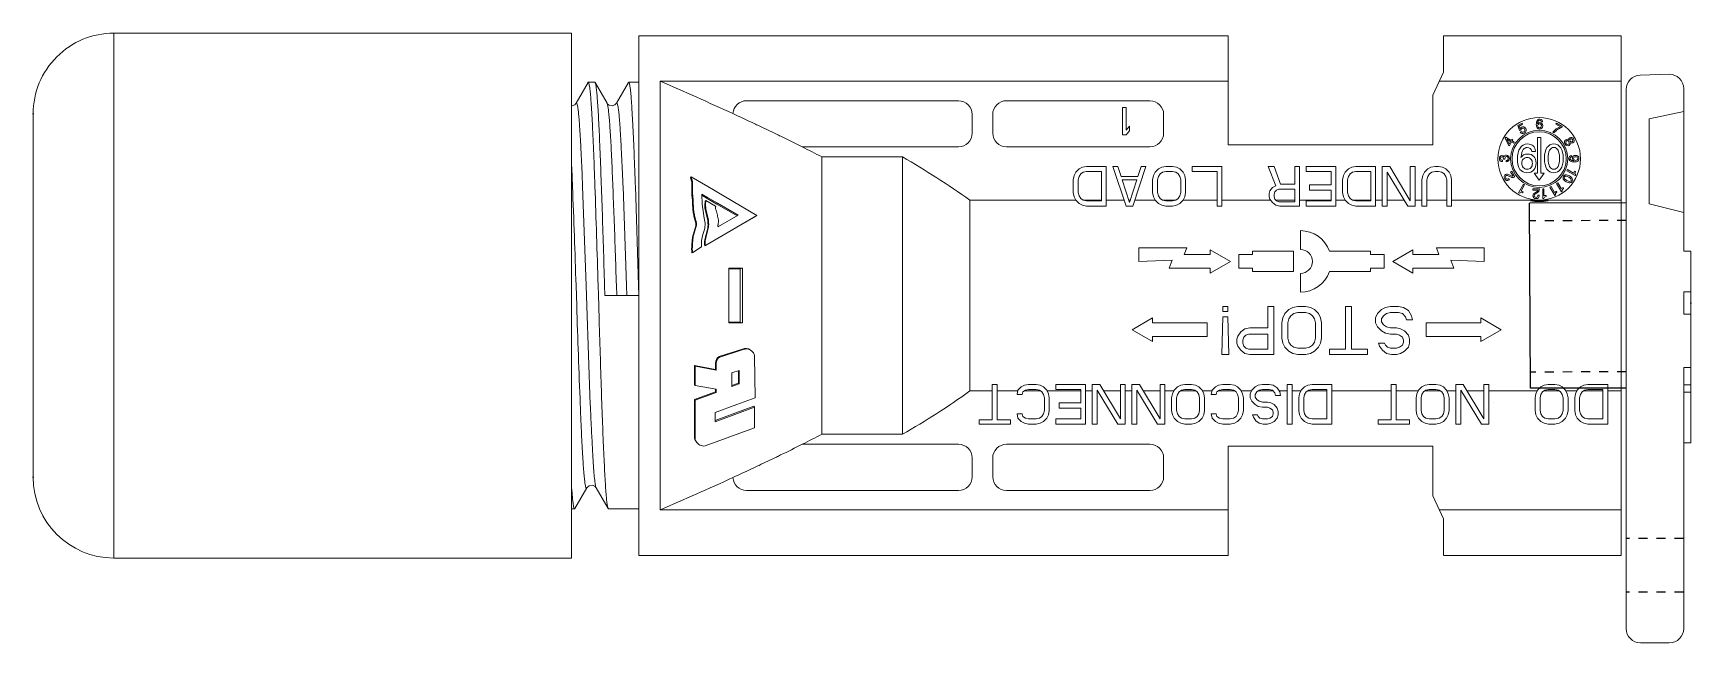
# Model space of a CAD drawing. Header units: millimetres. Extents: x 0 to 18.4, y -3.8 to 2.9.
import ezdxf

# ---------------------------------------------------------------- set-up
doc = ezdxf.new("R2010")
doc.units = ezdxf.units.MM
doc.linetypes.add('DASH', pattern=[0.35, 0.25, -0.1])
doc.layers.add('51', color=7, linetype='Continuous', true_color=0xffffff)
doc.layers.add('_TCH_MASK', color=7, linetype='Continuous', lineweight=0)
doc.layers.add('图框_标题栏属性', color=1, linetype='Continuous', lineweight=0)
doc.layers.add('CONN', color=7, linetype='Continuous')
doc.layers.add('CONN-Label', color=7, linetype='Continuous')

# ---------------------------------------------------------------- blocks, each defined once
blk = doc.blocks.new('4')
at = {"layer": '_TCH_MASK', "color": 7, "linetype": 'Continuous'}
for p, q in [((3390.447, 4300.528), (3400.971, 4300.528)), ((3388.108, 4298.19), (3388.108, 4284.938)), ((3403.309, 4298.19), (3403.309, 4284.938)), ((3388.108, 4284.938), (3403.309, 4284.938)), ((3389.531, 4284.938), (3389.531, 4284.85)), ((3389.54, 4284.84), (3389.531, 4284.85)), ((3389.54, 4284.84), (3390.139, 4284.493)), ((3401.28, 4284.805), (3401.279, 4284.806)), ((3401.879, 4284.459), (3401.28, 4284.805)), ((3390.14, 4284.493), (3390.139, 4284.493)), ((3401.28, 4283.908), (3401.879, 4284.255)), ((3401.887, 4284.451), (3401.879, 4284.46)), ((3401.887, 4284.263), (3401.879, 4284.254)), ((3401.887, 4284.45), (3401.887, 4284.264)), ((3389.54, 4283.875), (3389.531, 4283.864)), ((3389.531, 4283.864), (3389.531, 4282.989)), ((3390.14, 4284.221), (3389.54, 4283.874)), ((3390.14, 4284.221), (3390.14, 4284.221)), ((3395.709, 4284.158), (3395.416, 4284.149)), ((3395.709, 4284.158), (3396.002, 4284.167)), ((3396.002, 4283.98), (3395.709, 4283.971)), ((3395.709, 4283.971), (3395.709, 4282.989)), ((3401.878, 4283.291), (3401.279, 4283.637)), ((3401.887, 4283.281), (3401.878, 4283.291)), ((3388.186, 4282.989), (3388.186, 4265.917)), ((3403.231, 4282.989), (3388.186, 4282.989)), ((3395.713, 4282.989), (3396.002, 4282.998)), ((3396.002, 4282.998), (3398.874, 4283.088)), ((3401.887, 4283.281), (3401.887, 4282.989)), ((3403.231, 4282.989), (3403.231, 4265.917)), ((3389.501, 4282.365), (3389.501, 4265.917)), ((3389.501, 4282.365), (3401.917, 4282.365)), ((3401.917, 4265.917), (3401.917, 4282.366)), ((3391.576, 4281.375), (3391.543, 4281.355)), ((3391.576, 4281.375), (3392.7, 4281.375)), ((3392.7, 4281.375), (3392.677, 4281.355)), ((3392.926, 4280.765), (3392.7, 4281.375)), ((3393.129, 4281.375), (3393.109, 4281.355)), ((3393.129, 4281.375), (3393.68, 4281.375)), ((3393.569, 4280.765), (3393.68, 4281.375)), ((3393.68, 4281.375), (3393.664, 4281.355)), ((3396.943, 4281.447), (3396.952, 4281.427)), ((3397.116, 4281.169), (3396.952, 4281.427)), ((3399.146, 4281.469), (3398.866, 4280.991)), ((3399.119, 4281.489), (3399.146, 4281.469)), ((3391.881, 4279.639), (3391.353, 4281.062)), ((3392.677, 4281.355), (3391.543, 4281.355)), ((3392.677, 4281.355), (3392.904, 4280.745)), ((3392.996, 4280.745), (3393.109, 4281.355)), ((3393.664, 4281.355), (3393.109, 4281.355)), ((3393.664, 4281.355), (3393.551, 4280.745)), ((3397.116, 4281.169), (3397.3, 4281.169)), ((3397.152, 4281.078), (3397.163, 4281.058)), ((3397.193, 4281.006), (3397.163, 4281.058)), ((3397.181, 4281.028), (3398.013, 4279.59)), ((3398.032, 4279.57), (3397.193, 4281.006)), ((3397.476, 4281.137), (3397.3, 4281.169)), ((3397.648, 4281.08), (3397.476, 4281.137)), ((3397.81, 4281.064), (3397.648, 4281.08)), ((3397.952, 4281.091), (3397.81, 4281.064)), ((3398.361, 4281.153), (3397.952, 4281.091)), ((3398.866, 4280.991), (3398.032, 4279.57)), ((3398.463, 4281.046), (3398.298, 4280.763)), ((3398.649, 4281.164), (3398.361, 4281.153)), ((3398.525, 4281.01), (3398.361, 4280.726)), ((3398.385, 4280.712), (3398.551, 4280.995)), ((3398.441, 4281.066), (3398.463, 4281.046)), ((3398.614, 4281.163), (3398.525, 4281.01)), ((3398.551, 4280.995), (3398.649, 4281.164)), ((3392.052, 4280.776), (3392.319, 4280.776)), ((3392.052, 4280.776), (3392.474, 4279.639)), ((3392.502, 4279.659), (3392.089, 4280.776)), ((3392.552, 4280.149), (3392.319, 4280.776)), ((3392.926, 4280.765), (3392.904, 4280.745)), ((3392.904, 4280.745), (3392.996, 4280.745)), ((3393, 4280.765), (3392.926, 4280.765)), ((3393.569, 4280.765), (3393.551, 4280.745)), ((3393.731, 4280.745), (3393.551, 4280.745)), ((3393.569, 4280.765), (3393.747, 4280.765)), ((3393.747, 4280.765), (3393.731, 4280.745)), ((3393.943, 4280.657), (3393.929, 4280.637)), ((3393.929, 4280.637), (3394.146, 4279.963)), ((3394.159, 4279.983), (3393.943, 4280.657)), ((3397.706, 4280.682), (3398.036, 4280.113)), ((3398.361, 4280.726), (3398.021, 4280.139)), ((3398.036, 4280.113), (3398.385, 4280.712)), ((3392.748, 4279.621), (3392.552, 4280.149)), ((3393.075, 4280.29), (3393.468, 4280.292)), ((3393.075, 4280.29), (3393.153, 4280.08)), ((3393.174, 4280.1), (3393.104, 4280.29)), ((3393.174, 4280.1), (3393.153, 4280.08)), ((3393.536, 4280.08), (3393.153, 4280.08)), ((3393.174, 4280.1), (3393.53, 4280.1)), ((3393.536, 4280.08), (3393.468, 4280.292)), ((3394.159, 4279.983), (3394.146, 4279.963)), ((3396.501, 4280.385), (3394.917, 4280.385)), ((3394.917, 4280.385), (3394.917, 4279.989)), ((3394.917, 4279.989), (3394.939, 4280.056)), ((3394.917, 4279.989), (3396.501, 4279.989)), ((3394.939, 4280.056), (3394.939, 4280.385)), ((3396.479, 4280.056), (3394.939, 4280.056)), ((3396.479, 4280.385), (3396.479, 4280.056)), ((3396.479, 4280.056), (3396.501, 4279.989)), ((3396.501, 4279.989), (3396.501, 4280.385)), ((3390.066, 4273.728), (3390.066, 4279.866)), ((3391.881, 4279.639), (3392.474, 4279.639)), ((3392.502, 4279.659), (3392.474, 4279.639)), ((3393.958, 4279.634), (3392.748, 4279.621)), ((3394.123, 4279.74), (3394.136, 4279.759)), ((3401.352, 4279.866), (3401.352, 4273.728)), ((3391.402, 4278.255), (3391.402, 4273.728)), ((3400.015, 4273.728), (3400.015, 4278.255)), ((3391.692, 4275.35), (3391.692, 4277.688)), ((3399.725, 4277.688), (3391.692, 4277.688)), ((3399.725, 4277.688), (3399.725, 4275.35)), ((3391.692, 4275.35), (3399.725, 4275.35)), ((3391.006, 4273.332), (3390.462, 4273.332)), ((3392.948, 4272.75), (3392.948, 4273.401)), ((3398.471, 4273.401), (3392.948, 4273.401)), ((3398.471, 4273.402), (3398.471, 4270.332)), ((3400.956, 4273.332), (3400.411, 4273.332)), ((3390.462, 4272.738), (3391.006, 4272.738)), ((3391.988, 4273.133), (3391.988, 4272.224)), ((3392.11, 4273.133), (3391.988, 4273.133)), ((3392.11, 4272.75), (3392.11, 4273.133)), ((3393.136, 4272.75), (3392.11, 4272.75)), ((3393.136, 4272.607), (3393.136, 4272.75)), ((3400.411, 4272.738), (3400.956, 4272.738)), ((3390.066, 4268.184), (3390.066, 4272.342)), ((3391.402, 4272.342), (3391.402, 4268.184)), ((3392.11, 4272.224), (3392.11, 4272.607)), ((3392.11, 4272.607), (3393.136, 4272.607)), ((3392.948, 4272.012), (3392.948, 4272.607)), ((3400.015, 4268.184), (3400.015, 4272.342)), ((3401.352, 4272.342), (3401.352, 4268.184)), ((3391.988, 4272.224), (3392.11, 4272.224)), ((3391.988, 4271.698), (3392.012, 4271.817)), ((3392.012, 4271.817), (3392.061, 4271.913)), ((3392.061, 4271.913), (3392.159, 4272.009)), ((3392.159, 4271.793), (3392.135, 4271.698)), ((3392.159, 4272.009), (3392.281, 4272.033)), ((3392.208, 4271.865), (3392.159, 4271.793)), ((3392.281, 4271.889), (3392.208, 4271.865)), ((3392.281, 4271.889), (3392.281, 4272.033)), ((3392.843, 4272.033), (3392.843, 4271.889)), ((3392.843, 4272.033), (3392.965, 4272.009)), ((3392.917, 4271.865), (3392.843, 4271.889)), ((3392.965, 4271.793), (3392.917, 4271.865)), ((3392.948, 4271.36), (3392.948, 4271.819)), ((3392.965, 4272.009), (3393.063, 4271.913)), ((3392.99, 4271.698), (3392.965, 4271.793)), ((3393.063, 4271.913), (3393.112, 4271.817)), ((3393.112, 4271.817), (3393.136, 4271.698)), ((3391.988, 4271.698), (3391.988, 4271.482)), ((3392.012, 4271.363), (3391.988, 4271.482)), ((3392.061, 4271.267), (3392.012, 4271.363)), ((3392.135, 4271.482), (3392.135, 4271.698)), ((3392.135, 4271.482), (3392.159, 4271.387)), ((3392.159, 4271.387), (3392.208, 4271.315)), ((3392.208, 4271.315), (3392.281, 4271.267)), ((3392.843, 4271.267), (3392.917, 4271.315)), ((3392.917, 4271.315), (3392.965, 4271.387)), ((3392.965, 4271.387), (3392.99, 4271.482)), ((3392.99, 4271.698), (3392.99, 4271.482)), ((3393.112, 4271.363), (3393.063, 4271.267)), ((3393.136, 4271.482), (3393.112, 4271.363)), ((3393.136, 4271.482), (3393.136, 4271.698)), ((3391.988, 4270.908), (3391.988, 4270.047)), ((3392.135, 4270.908), (3391.988, 4270.908)), ((3392.159, 4271.171), (3392.061, 4271.267)), ((3392.135, 4270.19), (3392.135, 4270.908)), ((3392.257, 4271.123), (3392.159, 4271.171)), ((3392.379, 4271.099), (3392.257, 4271.123)), ((3392.281, 4271.267), (3392.379, 4271.243)), ((3392.745, 4271.243), (3392.379, 4271.243)), ((3392.379, 4271.099), (3392.745, 4271.099)), ((3392.452, 4270.812), (3392.452, 4270.19)), ((3392.599, 4270.812), (3392.452, 4270.812)), ((3392.599, 4270.19), (3392.599, 4270.812)), ((3392.745, 4271.243), (3392.843, 4271.267)), ((3392.868, 4271.123), (3392.745, 4271.099)), ((3392.965, 4271.171), (3392.868, 4271.123)), ((3392.948, 4270.19), (3392.948, 4271.162)), ((3393.063, 4271.267), (3392.965, 4271.171)), ((3392.99, 4270.908), (3392.99, 4270.19)), ((3393.136, 4270.908), (3392.99, 4270.908)), ((3393.136, 4270.047), (3393.136, 4270.908)), ((3398.376, 4270.238), (3398.473, 4270.333)), ((3398.473, 4270.333), (3398.571, 4270.381)), ((3398.571, 4270.381), (3398.693, 4270.405)), ((3399.06, 4270.405), (3398.693, 4270.405)), ((3399.06, 4270.405), (3399.182, 4270.381)), ((3399.182, 4270.381), (3399.28, 4270.333)), ((3399.28, 4270.333), (3399.377, 4270.238)), ((3391.988, 4270.047), (3393.136, 4270.047)), ((3391.988, 4269.855), (3391.988, 4269.712)), ((3393.136, 4269.855), (3391.988, 4269.855)), ((3392.452, 4270.19), (3392.135, 4270.19)), ((3392.99, 4270.19), (3392.599, 4270.19)), ((3392.948, 4269.855), (3392.948, 4270.047)), ((3393.136, 4269.64), (3393.136, 4269.855)), ((3398.302, 4270.022), (3398.327, 4270.142)), ((3398.302, 4270.022), (3398.302, 4269.448)), ((3398.327, 4270.142), (3398.376, 4270.238)), ((3398.473, 4270.118), (3398.449, 4270.022)), ((3398.449, 4269.592), (3398.449, 4270.022)), ((3398.47, 4270.106), (3398.47, 4269.592)), ((3398.522, 4270.19), (3398.473, 4270.118)), ((3398.595, 4270.238), (3398.522, 4270.19)), ((3398.693, 4270.261), (3398.595, 4270.238)), ((3398.693, 4270.261), (3399.06, 4270.261)), ((3399.157, 4270.238), (3399.06, 4270.261)), ((3399.231, 4270.19), (3399.157, 4270.238)), ((3399.28, 4270.118), (3399.231, 4270.19)), ((3399.304, 4270.022), (3399.28, 4270.118)), ((3399.304, 4270.022), (3399.304, 4269.592)), ((3399.377, 4270.238), (3399.426, 4270.142)), ((3399.426, 4270.142), (3399.451, 4270.022)), ((3399.451, 4269.448), (3399.451, 4270.022)), ((3391.988, 4269.114), (3392.965, 4269.712)), ((3391.988, 4269.712), (3392.965, 4269.712)), ((3393.136, 4269.64), (3392.135, 4269.042)), ((3392.948, 4269.042), (3392.948, 4269.527)), ((3398.302, 4269.448), (3399.451, 4269.448)), ((3399.304, 4269.592), (3398.449, 4269.592)), ((3398.47, 4269.448), (3398.47, 4268.93)), ((3391.988, 4269.114), (3391.988, 4268.898)), ((3391.988, 4268.898), (3393.136, 4268.898)), ((3393.136, 4269.042), (3392.135, 4269.042)), ((3392.948, 4268.707), (3392.948, 4268.898)), ((3393.136, 4268.898), (3393.136, 4269.042)), ((3398.302, 4268.874), (3399.451, 4269.257)), ((3399.06, 4268.993), (3398.4, 4268.778)), ((3399.06, 4268.993), (3399.06, 4268.563)), ((3399.451, 4269.113), (3399.157, 4269.017)), ((3399.157, 4268.539), (3399.157, 4269.017)), ((3399.451, 4269.113), (3399.451, 4269.257)), ((3400.362, 4268.976), (3400.362, 4268.877)), ((3401.154, 4268.976), (3400.362, 4268.976)), ((3401.154, 4268.877), (3401.154, 4268.976)), ((3391.988, 4268.707), (3391.988, 4268.563)), ((3393.136, 4268.707), (3391.988, 4268.707)), ((3391.988, 4267.965), (3392.965, 4268.563)), ((3391.988, 4268.563), (3392.965, 4268.563)), ((3393.136, 4268.492), (3392.135, 4267.893)), ((3393.136, 4268.492), (3393.136, 4268.707)), ((3394.377, 4268.109), (3394.719, 4268.702)), ((3394.719, 4268.702), (3395.061, 4268.109)), ((3396.732, 4267.543), (3396.699, 4268.505)), ((3397.095, 4268.505), (3396.699, 4268.505)), ((3397.095, 4267.119), (3397.095, 4268.505)), ((3398.302, 4268.874), (3398.302, 4268.682)), ((3399.451, 4268.3), (3398.302, 4268.682)), ((3398.4, 4268.778), (3399.06, 4268.563)), ((3398.47, 4268.801), (3398.47, 4268.755)), ((3398.471, 4268.626), (3398.471, 4268.035)), ((3399.157, 4268.539), (3399.451, 4268.443)), ((3399.451, 4268.3), (3399.451, 4268.443)), ((3400.48, 4268.778), (3400.362, 4268.877)), ((3400.48, 4268.778), (3400.615, 4268.778)), ((3400.497, 4268.877), (3400.615, 4268.778)), ((3400.497, 4268.877), (3401.154, 4268.877)), ((3391.988, 4267.965), (3391.988, 4267.75)), ((3392.948, 4267.893), (3392.948, 4268.379)), ((3394.377, 4268.109), (3394.521, 4268.109)), ((3394.521, 4268.109), (3394.521, 4266.525)), ((3394.917, 4266.525), (3394.917, 4268.109)), ((3394.917, 4268.109), (3395.061, 4268.109)), ((3398.327, 4267.845), (3398.376, 4267.941)), ((3398.376, 4267.941), (3398.473, 4268.036)), ((3398.473, 4268.036), (3398.571, 4268.084)), ((3398.595, 4267.941), (3398.522, 4267.893)), ((3398.571, 4268.084), (3398.693, 4268.108)), ((3398.693, 4267.965), (3398.595, 4267.941)), ((3399.06, 4268.108), (3398.693, 4268.108)), ((3398.693, 4267.965), (3399.06, 4267.965)), ((3399.06, 4268.108), (3399.182, 4268.084)), ((3399.157, 4267.941), (3399.06, 4267.965)), ((3399.231, 4267.893), (3399.157, 4267.941)), ((3399.182, 4268.084), (3399.28, 4268.036)), ((3399.28, 4268.036), (3399.377, 4267.941)), ((3399.377, 4267.941), (3399.426, 4267.845)), ((3391.006, 4267.788), (3390.462, 4267.788)), ((3391.988, 4267.75), (3393.136, 4267.75)), ((3392.061, 4267.391), (3392.159, 4267.487)), ((3393.136, 4267.893), (3392.135, 4267.893)), ((3392.159, 4267.487), (3392.257, 4267.535)), ((3392.257, 4267.535), (3392.379, 4267.559)), ((3392.745, 4267.559), (3392.379, 4267.559)), ((3392.745, 4267.559), (3392.868, 4267.535)), ((3392.868, 4267.535), (3392.965, 4267.487)), ((3392.948, 4267.495), (3392.948, 4267.75)), ((3392.965, 4267.487), (3393.063, 4267.391)), ((3393.136, 4267.75), (3393.136, 4267.893)), ((3396.501, 4267.627), (3396.501, 4266.439)), ((3396.501, 4267.627), (3396.732, 4267.543)), ((3398.302, 4267.725), (3398.327, 4267.845)), ((3398.302, 4267.725), (3398.302, 4267.534)), ((3398.327, 4267.414), (3398.302, 4267.534)), ((3398.473, 4267.821), (3398.449, 4267.725)), ((3398.449, 4267.534), (3398.449, 4267.725)), ((3398.449, 4267.534), (3398.473, 4267.438)), ((3398.47, 4267.809), (3398.47, 4267.45)), ((3398.522, 4267.893), (3398.473, 4267.821)), ((3399.28, 4267.821), (3399.231, 4267.893)), ((3399.304, 4267.725), (3399.28, 4267.821)), ((3399.28, 4267.438), (3399.304, 4267.534)), ((3399.304, 4267.725), (3399.304, 4267.534)), ((3399.426, 4267.845), (3399.451, 4267.725)), ((3399.451, 4267.534), (3399.426, 4267.414)), ((3399.451, 4267.534), (3399.451, 4267.725)), ((3400.956, 4267.788), (3400.411, 4267.788)), ((3391.988, 4267.176), (3392.012, 4267.295)), ((3391.988, 4267.176), (3391.988, 4266.984)), ((3392.012, 4266.865), (3391.988, 4266.984)), ((3392.012, 4267.295), (3392.061, 4267.391)), ((3392.159, 4267.271), (3392.135, 4267.176)), ((3392.135, 4266.984), (3392.135, 4267.176)), ((3392.135, 4266.984), (3392.159, 4266.889)), ((3392.208, 4267.343), (3392.159, 4267.271)), ((3392.281, 4267.391), (3392.208, 4267.343)), ((3392.379, 4267.415), (3392.281, 4267.391)), ((3392.379, 4267.415), (3392.745, 4267.415)), ((3392.843, 4267.391), (3392.745, 4267.415)), ((3392.917, 4267.343), (3392.843, 4267.391)), ((3392.965, 4267.271), (3392.917, 4267.343)), ((3392.948, 4266.862), (3392.948, 4267.298)), ((3392.99, 4267.176), (3392.965, 4267.271)), ((3392.965, 4266.889), (3392.99, 4266.984)), ((3392.99, 4267.176), (3392.99, 4266.984)), ((3393.063, 4267.391), (3393.112, 4267.295)), ((3393.112, 4267.295), (3393.136, 4267.176)), ((3393.136, 4266.984), (3393.112, 4266.865)), ((3393.136, 4266.984), (3393.136, 4267.176)), ((3396.897, 4266.439), (3396.897, 4267.192)), ((3397.095, 4267.119), (3396.897, 4267.192)), ((3398.376, 4267.319), (3398.327, 4267.414)), ((3398.473, 4267.223), (3398.376, 4267.319)), ((3398.471, 4267.225), (3398.471, 4266.242)), ((3398.473, 4267.438), (3398.522, 4267.367)), ((3398.571, 4267.175), (3398.473, 4267.223)), ((3398.522, 4267.367), (3398.595, 4267.319)), ((3398.693, 4267.151), (3398.571, 4267.175)), ((3398.595, 4267.319), (3398.693, 4267.295)), ((3399.06, 4267.295), (3398.693, 4267.295)), ((3398.693, 4267.151), (3399.06, 4267.151)), ((3399.06, 4267.295), (3399.157, 4267.319)), ((3399.182, 4267.175), (3399.06, 4267.151)), ((3399.157, 4267.319), (3399.231, 4267.367)), ((3399.28, 4267.223), (3399.182, 4267.175)), ((3399.231, 4267.367), (3399.28, 4267.438)), ((3399.377, 4267.319), (3399.28, 4267.223)), ((3399.304, 4266.96), (3399.304, 4266.242)), ((3399.451, 4266.96), (3399.304, 4266.96)), ((3399.426, 4267.414), (3399.377, 4267.319)), ((3399.451, 4266.099), (3399.451, 4266.96)), ((3392.061, 4266.769), (3392.012, 4266.865)), ((3392.159, 4266.673), (3392.061, 4266.769)), ((3392.159, 4266.889), (3392.208, 4266.817)), ((3392.257, 4266.625), (3392.159, 4266.673)), ((3392.208, 4266.817), (3392.281, 4266.769)), ((3392.379, 4266.602), (3392.257, 4266.625)), ((3392.281, 4266.769), (3392.379, 4266.745)), ((3392.745, 4266.745), (3392.379, 4266.745)), ((3392.379, 4266.602), (3392.745, 4266.602)), ((3392.745, 4266.745), (3392.843, 4266.769)), ((3392.868, 4266.625), (3392.745, 4266.602)), ((3392.843, 4266.769), (3392.917, 4266.817)), ((3392.965, 4266.673), (3392.868, 4266.625)), ((3392.917, 4266.817), (3392.965, 4266.889)), ((3392.948, 4266.39), (3392.948, 4266.665)), ((3393.063, 4266.769), (3392.965, 4266.673)), ((3393.112, 4266.865), (3393.063, 4266.769)), ((3394.521, 4266.525), (3394.917, 4266.525)), ((3391.988, 4266.075), (3392.012, 4266.195)), ((3391.988, 4266.075), (3391.988, 4265.86)), ((3392.012, 4266.195), (3392.061, 4266.291)), ((3392.061, 4266.291), (3392.159, 4266.386)), ((3392.159, 4266.171), (3392.135, 4266.075)), ((3392.135, 4265.86), (3392.135, 4266.075)), ((3392.159, 4266.386), (3392.281, 4266.41)), ((3392.208, 4266.243), (3392.159, 4266.171)), ((3392.281, 4266.267), (3392.208, 4266.243)), ((3392.281, 4266.267), (3392.281, 4266.41)), ((3392.843, 4266.41), (3392.843, 4266.267)), ((3392.843, 4266.41), (3392.965, 4266.386)), ((3392.917, 4266.243), (3392.843, 4266.267)), ((3392.965, 4266.171), (3392.917, 4266.243)), ((3392.948, 4265.738), (3392.948, 4266.197)), ((3392.965, 4266.386), (3393.063, 4266.291)), ((3392.99, 4266.075), (3392.965, 4266.171)), ((3392.99, 4266.075), (3392.99, 4265.86)), ((3393.063, 4266.291), (3393.112, 4266.195)), ((3393.112, 4266.195), (3393.136, 4266.075)), ((3393.136, 4265.86), (3393.136, 4266.075)), ((3394.006, 4266.101), (3394.006, 4265.898)), ((3394.006, 4266.101), (3395.097, 4266.072)), ((3395.097, 4265.927), (3395.097, 4266.072)), ((3395.245, 4266.072), (3395.245, 4265.927)), ((3395.392, 4266.072), (3395.245, 4266.072)), ((3395.392, 4265.927), (3395.392, 4266.072)), ((3396.699, 4265.856), (3396.362, 4266.439)), ((3396.501, 4266.439), (3396.362, 4266.439)), ((3397.035, 4266.439), (3396.699, 4265.856)), ((3397.035, 4266.439), (3396.897, 4266.439)), ((3398.302, 4266.242), (3398.302, 4266.099)), ((3399.304, 4266.242), (3398.302, 4266.242)), ((3398.302, 4266.099), (3399.451, 4266.099)), ((3398.47, 4266.099), (3398.47, 4264.691)), ((3388.186, 4265.917), (3391.344, 4265.917)), ((3391.344, 4259.993), (3391.344, 4265.917)), ((3392.012, 4265.74), (3391.988, 4265.86)), ((3392.061, 4265.645), (3392.012, 4265.74)), ((3392.159, 4265.549), (3392.061, 4265.645)), ((3392.135, 4265.86), (3392.159, 4265.764)), ((3392.159, 4265.764), (3392.208, 4265.692)), ((3392.257, 4265.501), (3392.159, 4265.549)), ((3392.208, 4265.692), (3392.281, 4265.645)), ((3392.281, 4265.645), (3392.379, 4265.621)), ((3392.745, 4265.621), (3392.379, 4265.621)), ((3392.745, 4265.621), (3392.843, 4265.645)), ((3392.843, 4265.645), (3392.917, 4265.692)), ((3392.965, 4265.549), (3392.868, 4265.501)), ((3392.917, 4265.692), (3392.965, 4265.764)), ((3392.948, 4265.247), (3392.948, 4265.54)), ((3392.965, 4265.764), (3392.99, 4265.86)), ((3393.063, 4265.645), (3392.965, 4265.549)), ((3393.112, 4265.74), (3393.063, 4265.645)), ((3393.136, 4265.86), (3393.112, 4265.74)), ((3395.097, 4265.927), (3394.006, 4265.898)), ((3394.036, 4265.436), (3394.124, 4265.552)), ((3394.124, 4265.552), (3394.242, 4265.639)), ((3394.242, 4265.639), (3394.33, 4265.667)), ((3394.448, 4265.667), (3394.33, 4265.667)), ((3394.448, 4265.667), (3394.537, 4265.639)), ((3394.537, 4265.639), (3394.655, 4265.552)), ((3394.655, 4265.552), (3394.743, 4265.436)), ((3395.245, 4265.927), (3395.392, 4265.927)), ((3396.501, 4265.608), (3396.501, 4265.212)), ((3396.897, 4265.608), (3396.501, 4265.608)), ((3396.897, 4265.212), (3396.897, 4265.608)), ((3400.074, 4265.917), (3400.074, 4259.993)), ((3400.074, 4265.917), (3403.231, 4265.917)), ((3392.012, 4265.022), (3392.086, 4265.118)), ((3392.086, 4265.118), (3392.184, 4265.19)), ((3392.208, 4265.046), (3392.159, 4264.999)), ((3392.184, 4265.19), (3392.257, 4265.214)), ((3392.257, 4265.07), (3392.208, 4265.046)), ((3392.379, 4265.477), (3392.257, 4265.501)), ((3392.257, 4265.07), (3392.257, 4265.214)), ((3392.379, 4265.477), (3392.745, 4265.477)), ((3392.477, 4264.927), (3392.501, 4265.046)), ((3392.501, 4265.046), (3392.55, 4265.142)), ((3392.55, 4265.142), (3392.648, 4265.238)), ((3392.648, 4265.238), (3392.745, 4265.286)), ((3392.697, 4265.094), (3392.648, 4265.022)), ((3392.77, 4265.142), (3392.697, 4265.094)), ((3392.868, 4265.501), (3392.745, 4265.477)), ((3392.868, 4265.286), (3392.745, 4265.286)), ((3392.77, 4265.142), (3392.843, 4265.142)), ((3392.917, 4265.094), (3392.843, 4265.142)), ((3392.868, 4265.286), (3392.965, 4265.238)), ((3392.965, 4265.022), (3392.917, 4265.094)), ((3392.948, 4264.622), (3392.948, 4265.049)), ((3392.965, 4265.238), (3393.063, 4265.142)), ((3393.063, 4265.142), (3393.112, 4265.046)), ((3393.112, 4265.046), (3393.136, 4264.927)), ((3394.006, 4265.292), (3394.036, 4265.436)), ((3394.006, 4265.292), (3394.006, 4264.599)), ((3394.183, 4265.408), (3394.154, 4265.321)), ((3394.154, 4264.772), (3394.154, 4265.321)), ((3394.242, 4265.465), (3394.183, 4265.408)), ((3394.33, 4265.494), (3394.242, 4265.465)), ((3394.33, 4265.494), (3394.419, 4265.494)), ((3394.507, 4265.465), (3394.419, 4265.494)), ((3394.566, 4265.408), (3394.507, 4265.465)), ((3394.596, 4265.321), (3394.566, 4265.408)), ((3394.596, 4265.321), (3394.596, 4264.772)), ((3394.743, 4265.436), (3394.773, 4265.292)), ((3394.773, 4264.772), (3394.773, 4265.292)), ((3396.402, 4265.212), (3396.402, 4264.024)), ((3396.501, 4265.212), (3396.402, 4265.212)), ((3396.996, 4265.212), (3396.897, 4265.212)), ((3396.996, 4264.024), (3396.996, 4265.212)), ((3391.988, 4264.903), (3392.012, 4265.022)), ((3391.988, 4264.903), (3391.988, 4264.783)), ((3392.012, 4264.688), (3391.988, 4264.783)), ((3392.061, 4264.592), (3392.012, 4264.688)), ((3392.159, 4264.496), (3392.061, 4264.592)), ((3392.159, 4264.999), (3392.135, 4264.927)), ((3392.135, 4264.783), (3392.135, 4264.927)), ((3392.135, 4264.783), (3392.159, 4264.711)), ((3392.159, 4264.711), (3392.208, 4264.64)), ((3392.208, 4264.64), (3392.281, 4264.616)), ((3392.33, 4264.616), (3392.281, 4264.616)), ((3392.33, 4264.616), (3392.403, 4264.64)), ((3392.403, 4264.64), (3392.452, 4264.711)), ((3392.452, 4264.711), (3392.477, 4264.783)), ((3392.55, 4264.592), (3392.452, 4264.496)), ((3392.477, 4264.927), (3392.477, 4264.783)), ((3392.599, 4264.688), (3392.55, 4264.592)), ((3392.623, 4264.783), (3392.599, 4264.688)), ((3392.648, 4265.022), (3392.623, 4264.927)), ((3392.623, 4264.783), (3392.623, 4264.927)), ((3392.819, 4264.544), (3392.892, 4264.568)), ((3392.892, 4264.568), (3392.965, 4264.64)), ((3392.99, 4264.927), (3392.965, 4265.022)), ((3392.965, 4264.64), (3392.99, 4264.735)), ((3392.99, 4264.927), (3392.99, 4264.735)), ((3393.112, 4264.616), (3393.039, 4264.496)), ((3393.136, 4264.735), (3393.112, 4264.616)), ((3393.136, 4264.735), (3393.136, 4264.927)), ((3394.006, 4264.599), (3395.392, 4264.599)), ((3394.596, 4264.772), (3394.154, 4264.772)), ((3395.392, 4264.772), (3394.773, 4264.772)), ((3395.392, 4264.599), (3395.392, 4264.772)), ((3398.327, 4264.543), (3398.4, 4264.639)), ((3398.4, 4264.639), (3398.498, 4264.711)), ((3398.498, 4264.567), (3398.449, 4264.519)), ((3398.498, 4264.711), (3398.571, 4264.735)), ((3398.571, 4264.591), (3398.498, 4264.567)), ((3398.669, 4264.735), (3398.571, 4264.735)), ((3398.571, 4264.591), (3398.644, 4264.591)), ((3398.718, 4264.567), (3398.644, 4264.591)), ((3398.669, 4264.735), (3398.742, 4264.711)), ((3398.766, 4264.519), (3398.718, 4264.567)), ((3398.742, 4264.711), (3398.84, 4264.639)), ((3398.84, 4264.639), (3398.889, 4264.543)), ((3398.889, 4264.543), (3399.451, 4264.759)), ((3399.451, 4264.591), (3398.937, 4264.4)), ((3399.451, 4264.591), (3399.451, 4264.759)), ((3391.988, 4264.209), (3391.988, 4264.065)), ((3393.136, 4264.209), (3391.988, 4264.209)), ((3392.257, 4264.472), (3392.159, 4264.496)), ((3392.257, 4264.472), (3392.355, 4264.472)), ((3392.452, 4264.496), (3392.355, 4264.472)), ((3392.819, 4264.544), (3392.819, 4264.4)), ((3392.917, 4264.424), (3392.819, 4264.4)), ((3393.039, 4264.496), (3392.917, 4264.424)), ((3392.948, 4264.209), (3392.948, 4264.443)), ((3393.136, 4264.065), (3393.136, 4264.209)), ((3394.036, 4264.05), (3394.095, 4264.166)), ((3394.095, 4264.166), (3394.212, 4264.281)), ((3394.212, 4264.281), (3394.33, 4264.339)), ((3394.271, 4264.108), (3394.212, 4264.022)), ((3394.36, 4264.166), (3394.271, 4264.108)), ((3394.33, 4264.339), (3394.478, 4264.368)), ((3394.478, 4264.195), (3394.36, 4264.166)), ((3394.92, 4264.368), (3394.478, 4264.368)), ((3394.478, 4264.195), (3394.92, 4264.195)), ((3394.92, 4264.368), (3395.068, 4264.339)), ((3395.038, 4264.166), (3394.92, 4264.195)), ((3395.127, 4264.108), (3395.038, 4264.166)), ((3395.068, 4264.339), (3395.186, 4264.281)), ((3395.186, 4264.022), (3395.127, 4264.108)), ((3395.186, 4264.281), (3395.304, 4264.166)), ((3395.304, 4264.166), (3395.363, 4264.05)), ((3398.302, 4264.424), (3398.327, 4264.543)), ((3398.302, 4264.424), (3398.302, 4263.85)), ((3398.449, 4264.519), (3398.424, 4264.448)), ((3398.424, 4263.993), (3398.424, 4264.448)), ((3398.47, 4264.54), (3398.47, 4263.993)), ((3398.791, 4264.448), (3398.766, 4264.519)), ((3398.791, 4264.448), (3398.791, 4263.993)), ((3398.937, 4263.993), (3398.937, 4264.4)), ((3391.988, 4264.065), (3393.136, 4264.065)), ((3391.988, 4263.491), (3392.012, 4263.611)), ((3392.012, 4263.611), (3392.061, 4263.707)), ((3392.061, 4263.707), (3392.159, 4263.802)), ((3392.159, 4263.802), (3392.257, 4263.85)), ((3392.208, 4263.659), (3392.159, 4263.587)), ((3392.281, 4263.707), (3392.208, 4263.659)), ((3392.257, 4263.85), (3392.379, 4263.874)), ((3392.379, 4263.731), (3392.281, 4263.707)), ((3392.745, 4263.874), (3392.379, 4263.874)), ((3392.379, 4263.731), (3392.745, 4263.731)), ((3392.745, 4263.874), (3392.868, 4263.85)), ((3392.843, 4263.707), (3392.745, 4263.731)), ((3392.917, 4263.659), (3392.843, 4263.707)), ((3392.868, 4263.85), (3392.965, 4263.802)), ((3392.965, 4263.587), (3392.917, 4263.659)), ((3392.948, 4263.811), (3392.948, 4264.065)), ((3392.948, 4263.061), (3392.948, 4263.613)), ((3392.965, 4263.802), (3393.063, 4263.707)), ((3393.063, 4263.707), (3393.112, 4263.611)), ((3393.112, 4263.611), (3393.136, 4263.491)), ((3394.006, 4263.906), (3394.036, 4264.05)), ((3394.006, 4263.906), (3394.006, 4263.675)), ((3394.036, 4263.531), (3394.006, 4263.675)), ((3394.212, 4264.022), (3394.183, 4263.906)), ((3394.183, 4263.675), (3394.183, 4263.906)), ((3394.183, 4263.675), (3394.212, 4263.56)), ((3395.215, 4263.906), (3395.186, 4264.022)), ((3395.186, 4263.56), (3395.215, 4263.675)), ((3395.215, 4263.906), (3395.215, 4263.675)), ((3395.363, 4264.05), (3395.392, 4263.906)), ((3395.392, 4263.675), (3395.363, 4263.531)), ((3395.392, 4263.675), (3395.392, 4263.906)), ((3396.352, 4263.826), (3395.808, 4263.826)), ((3396.402, 4264.024), (3396.996, 4264.024)), ((3397.59, 4263.826), (3397.045, 4263.826)), ((3398.302, 4263.85), (3399.451, 4263.85)), ((3398.302, 4263.658), (3398.302, 4262.797)), ((3398.449, 4263.658), (3398.302, 4263.658)), ((3398.791, 4263.993), (3398.424, 4263.993)), ((3398.449, 4262.94), (3398.449, 4263.658)), ((3398.47, 4263.85), (3398.47, 4262.94)), ((3399.451, 4263.993), (3398.937, 4263.993)), ((3399.304, 4263.658), (3399.304, 4262.94)), ((3399.451, 4263.658), (3399.304, 4263.658)), ((3399.451, 4263.85), (3399.451, 4263.993)), ((3399.451, 4262.797), (3399.451, 4263.658)), ((3391.988, 4263.491), (3391.988, 4262.917)), ((3392.159, 4263.587), (3392.135, 4263.491)), ((3392.135, 4263.061), (3392.135, 4263.491)), ((3392.99, 4263.491), (3392.965, 4263.587)), ((3392.99, 4263.491), (3392.99, 4263.061)), ((3393.136, 4262.917), (3393.136, 4263.491)), ((3394.095, 4263.415), (3394.036, 4263.531)), ((3394.212, 4263.3), (3394.095, 4263.415)), ((3394.212, 4263.56), (3394.271, 4263.473)), ((3394.33, 4263.242), (3394.212, 4263.3)), ((3394.271, 4263.473), (3394.36, 4263.415)), ((3394.478, 4263.213), (3394.33, 4263.242)), ((3394.36, 4263.415), (3394.478, 4263.386)), ((3394.92, 4263.386), (3394.478, 4263.386)), ((3394.478, 4263.213), (3394.92, 4263.213)), ((3394.92, 4263.386), (3395.038, 4263.415)), ((3395.068, 4263.242), (3394.92, 4263.213)), ((3395.038, 4263.415), (3395.127, 4263.473)), ((3395.186, 4263.3), (3395.068, 4263.242)), ((3395.127, 4263.473), (3395.186, 4263.56)), ((3395.304, 4263.415), (3395.186, 4263.3)), ((3395.363, 4263.531), (3395.304, 4263.415)), ((3398.766, 4263.562), (3398.766, 4262.94)), ((3398.913, 4263.562), (3398.766, 4263.562)), ((3398.913, 4262.94), (3398.913, 4263.562)), ((3391.988, 4262.917), (3393.136, 4262.917)), ((3392.99, 4263.061), (3392.135, 4263.061)), ((3392.948, 4261.194), (3392.948, 4262.917)), ((3394.006, 4262.982), (3394.006, 4261.885)), ((3394.154, 4262.982), (3394.006, 4262.982)), ((3394.154, 4262.52), (3394.154, 4262.982)), ((3396.402, 4262.986), (3396.402, 4261.798)), ((3396.996, 4261.798), (3396.996, 4262.986)), ((3398.302, 4262.797), (3399.451, 4262.797)), ((3398.766, 4262.94), (3398.449, 4262.94)), ((3398.471, 4262.797), (3398.471, 4262.532)), ((3399.304, 4262.94), (3398.913, 4262.94)), ((3395.392, 4262.52), (3394.154, 4262.52)), ((3394.154, 4261.885), (3394.154, 4262.347)), ((3394.154, 4262.347), (3395.392, 4262.347)), ((3395.392, 4262.347), (3395.392, 4262.52)), ((3398.302, 4262.223), (3398.327, 4262.342)), ((3398.302, 4262.223), (3398.302, 4261.648)), ((3398.327, 4262.342), (3398.376, 4262.438)), ((3398.376, 4262.438), (3398.473, 4262.534)), ((3398.473, 4262.318), (3398.449, 4262.223)), ((3398.449, 4261.792), (3398.449, 4262.223)), ((3398.47, 4262.306), (3398.47, 4261.792)), ((3398.473, 4262.534), (3398.571, 4262.582)), ((3398.522, 4262.39), (3398.473, 4262.318)), ((3398.595, 4262.438), (3398.522, 4262.39)), ((3398.571, 4262.582), (3398.693, 4262.605)), ((3398.693, 4262.462), (3398.595, 4262.438)), ((3399.06, 4262.605), (3398.693, 4262.605)), ((3398.693, 4262.462), (3399.06, 4262.462)), ((3399.06, 4262.605), (3399.182, 4262.582)), ((3399.157, 4262.438), (3399.06, 4262.462)), ((3399.231, 4262.39), (3399.157, 4262.438)), ((3399.182, 4262.582), (3399.28, 4262.534)), ((3399.28, 4262.318), (3399.231, 4262.39)), ((3399.28, 4262.534), (3399.377, 4262.438)), ((3399.304, 4262.223), (3399.28, 4262.318)), ((3399.304, 4262.223), (3399.304, 4261.792)), ((3399.377, 4262.438), (3399.426, 4262.342)), ((3399.426, 4262.342), (3399.451, 4262.223)), ((3399.451, 4261.648), (3399.451, 4262.223)), ((3394.006, 4261.885), (3394.154, 4261.885)), ((3396.402, 4261.798), (3396.501, 4261.798)), ((3396.501, 4261.798), (3396.501, 4261.402)), ((3396.897, 4261.402), (3396.897, 4261.798)), ((3396.897, 4261.798), (3396.996, 4261.798)), ((3399.304, 4261.792), (3398.449, 4261.792)), ((3391.988, 4261.577), (3391.988, 4260.668)), ((3392.11, 4261.577), (3391.988, 4261.577)), ((3392.11, 4261.194), (3392.11, 4261.577)), ((3394.006, 4261.192), (3394.036, 4261.336)), ((3394.036, 4261.336), (3394.124, 4261.452)), ((3394.124, 4261.452), (3394.242, 4261.538)), ((3394.212, 4261.307), (3394.183, 4261.221)), ((3394.183, 4261.047), (3394.183, 4261.221)), ((3394.271, 4261.365), (3394.212, 4261.307)), ((3394.242, 4261.538), (3394.33, 4261.567)), ((3394.33, 4261.394), (3394.271, 4261.365)), ((3394.33, 4261.394), (3394.33, 4261.567)), ((3394.596, 4261.221), (3394.625, 4261.365)), ((3394.596, 4261.221), (3394.596, 4261.047)), ((3394.625, 4261.365), (3394.684, 4261.481)), ((3394.684, 4261.481), (3394.802, 4261.596)), ((3394.802, 4261.336), (3394.773, 4261.221)), ((3394.773, 4261.047), (3394.773, 4261.221)), ((3394.802, 4261.596), (3394.92, 4261.654)), ((3394.861, 4261.423), (3394.802, 4261.336)), ((3394.95, 4261.481), (3394.861, 4261.423)), ((3395.068, 4261.654), (3394.92, 4261.654)), ((3394.95, 4261.481), (3395.038, 4261.481)), ((3395.127, 4261.423), (3395.038, 4261.481)), ((3395.068, 4261.654), (3395.186, 4261.596)), ((3395.186, 4261.336), (3395.127, 4261.423)), ((3395.186, 4261.596), (3395.304, 4261.481)), ((3395.215, 4261.221), (3395.186, 4261.336)), ((3395.215, 4261.221), (3395.215, 4260.99)), ((3395.304, 4261.481), (3395.363, 4261.365)), ((3395.363, 4261.365), (3395.392, 4261.221)), ((3395.392, 4260.99), (3395.392, 4261.221)), ((3396.501, 4261.402), (3396.897, 4261.402)), ((3398.302, 4261.648), (3399.451, 4261.648)), ((3398.302, 4261.457), (3398.302, 4261.314)), ((3399.451, 4261.457), (3398.302, 4261.457)), ((3398.302, 4260.715), (3399.28, 4261.314)), ((3398.302, 4261.314), (3399.28, 4261.314)), ((3399.451, 4261.242), (3398.449, 4260.644)), ((3398.47, 4261.648), (3398.47, 4261.457)), ((3398.47, 4261.314), (3398.47, 4260.818)), ((3399.451, 4261.242), (3399.451, 4261.457)), ((3393.136, 4261.194), (3392.11, 4261.194)), ((3392.11, 4260.668), (3392.11, 4261.051)), ((3392.11, 4261.051), (3393.136, 4261.051)), ((3392.948, 4260.414), (3392.948, 4261.051)), ((3393.136, 4261.051), (3393.136, 4261.194)), ((3394.006, 4261.192), (3394.006, 4261.047)), ((3394.036, 4260.932), (3394.006, 4261.047)), ((3394.095, 4260.816), (3394.036, 4260.932)), ((3394.212, 4260.701), (3394.095, 4260.816)), ((3394.183, 4261.047), (3394.212, 4260.961)), ((3394.212, 4260.961), (3394.271, 4260.874)), ((3394.271, 4260.874), (3394.36, 4260.845)), ((3394.419, 4260.845), (3394.36, 4260.845)), ((3394.419, 4260.845), (3394.507, 4260.874)), ((3394.507, 4260.874), (3394.566, 4260.961)), ((3394.566, 4260.961), (3394.596, 4261.047)), ((3394.684, 4260.816), (3394.566, 4260.701)), ((3394.743, 4260.932), (3394.684, 4260.816)), ((3394.773, 4261.047), (3394.743, 4260.932)), ((3395.009, 4260.759), (3395.097, 4260.788)), ((3395.009, 4260.759), (3395.009, 4260.585)), ((3395.097, 4260.788), (3395.186, 4260.874)), ((3395.186, 4260.874), (3395.215, 4260.99)), ((3395.363, 4260.845), (3395.274, 4260.701)), ((3395.392, 4260.99), (3395.363, 4260.845)), ((3396.362, 4260.57), (3396.699, 4261.153)), ((3396.699, 4261.153), (3397.035, 4260.57)), ((3391.988, 4260.668), (3392.11, 4260.668)), ((3392.012, 4260.214), (3392.061, 4260.309)), ((3392.061, 4260.309), (3392.159, 4260.405)), ((3392.159, 4260.405), (3392.257, 4260.453)), ((3392.208, 4260.261), (3392.159, 4260.19)), ((3392.281, 4260.309), (3392.208, 4260.261)), ((3392.257, 4260.453), (3392.379, 4260.477)), ((3392.379, 4260.333), (3392.281, 4260.309)), ((3392.745, 4260.477), (3392.379, 4260.477)), ((3392.379, 4260.333), (3392.745, 4260.333)), ((3392.745, 4260.477), (3392.868, 4260.453)), ((3392.843, 4260.309), (3392.745, 4260.333)), ((3392.917, 4260.261), (3392.843, 4260.309)), ((3392.868, 4260.453), (3392.965, 4260.405)), ((3392.965, 4260.19), (3392.917, 4260.261)), ((3392.965, 4260.405), (3393.063, 4260.309)), ((3393.063, 4260.309), (3393.112, 4260.214)), ((3394.33, 4260.672), (3394.212, 4260.701)), ((3394.33, 4260.672), (3394.448, 4260.672)), ((3394.566, 4260.701), (3394.448, 4260.672)), ((3395.127, 4260.614), (3395.009, 4260.585)), ((3395.274, 4260.701), (3395.127, 4260.614)), ((3396.362, 4260.57), (3396.501, 4260.57)), ((3396.501, 4260.57), (3396.501, 4259.382)), ((3396.897, 4259.818), (3396.897, 4260.57)), ((3396.897, 4260.57), (3397.035, 4260.57)), ((3398.302, 4260.715), (3398.302, 4260.5)), ((3398.302, 4260.5), (3399.451, 4260.5)), ((3398.302, 4260.309), (3398.302, 4260.165)), ((3399.06, 4260.309), (3398.302, 4260.309)), ((3399.451, 4260.644), (3398.449, 4260.644)), ((3398.47, 4260.656), (3398.47, 4260.644)), ((3398.47, 4260.5), (3398.47, 4260.309)), ((3399.06, 4260.309), (3399.182, 4260.285)), ((3399.182, 4260.285), (3399.28, 4260.237)), ((3399.451, 4260.5), (3399.451, 4260.644)), ((3389.907, 4259.993), (3389.239, 4259.681)), ((3389.501, 4259.804), (3389.501, 4254.536)), ((3391.344, 4259.993), (3389.907, 4259.993)), ((3391.988, 4260.094), (3392.012, 4260.214)), ((3391.988, 4260.094), (3391.988, 4259.903)), ((3392.012, 4259.783), (3391.988, 4259.903)), ((3392.061, 4259.687), (3392.012, 4259.783)), ((3392.159, 4260.19), (3392.135, 4260.094)), ((3392.135, 4259.903), (3392.135, 4260.094)), ((3392.135, 4259.903), (3392.159, 4259.807)), ((3392.159, 4259.807), (3392.208, 4259.735)), ((3392.917, 4259.735), (3392.965, 4259.807)), ((3392.948, 4259.781), (3392.948, 4260.216)), ((3392.99, 4260.094), (3392.965, 4260.19)), ((3392.965, 4259.807), (3392.99, 4259.903)), ((3392.99, 4260.094), (3392.99, 4259.903)), ((3393.112, 4259.783), (3393.063, 4259.687)), ((3393.112, 4260.214), (3393.136, 4260.094)), ((3393.136, 4259.903), (3393.112, 4259.783)), ((3393.136, 4259.903), (3393.136, 4260.094)), ((3394.521, 4260.189), (3394.521, 4258.605)), ((3394.917, 4260.189), (3394.521, 4260.189)), ((3394.917, 4258.605), (3394.917, 4260.189)), ((3396.897, 4259.818), (3397.095, 4259.89)), ((3397.095, 4258.504), (3397.095, 4259.89)), ((3398.302, 4260.165), (3399.06, 4260.165)), ((3398.47, 4260.165), (3398.47, 4259.591)), ((3399.157, 4260.141), (3399.06, 4260.165)), ((3399.231, 4260.093), (3399.157, 4260.141)), ((3399.28, 4260.022), (3399.231, 4260.093)), ((3399.28, 4260.237), (3399.377, 4260.141)), ((3399.304, 4259.926), (3399.28, 4260.022)), ((3399.28, 4259.734), (3399.304, 4259.83)), ((3399.304, 4259.926), (3399.304, 4259.83)), ((3399.377, 4260.141), (3399.426, 4260.046)), ((3399.426, 4260.046), (3399.451, 4259.926)), ((3399.451, 4259.83), (3399.426, 4259.711)), ((3399.451, 4259.83), (3399.451, 4259.926)), ((3401.51, 4259.993), (3400.074, 4259.993)), ((3401.51, 4259.993), (3402.179, 4259.681)), ((3401.917, 4254.536), (3401.917, 4259.804)), ((3388.186, 4259.681), (3388.186, 4254.536)), ((3389.239, 4259.681), (3388.187, 4259.681)), ((3391.988, 4259.328), (3391.988, 4259.185)), ((3393.136, 4259.328), (3391.988, 4259.328)), ((3392.159, 4259.592), (3392.061, 4259.687)), ((3392.257, 4259.544), (3392.159, 4259.592)), ((3392.208, 4259.735), (3392.281, 4259.687)), ((3392.379, 4259.52), (3392.257, 4259.544)), ((3392.281, 4259.687), (3392.379, 4259.663)), ((3392.745, 4259.663), (3392.379, 4259.663)), ((3392.379, 4259.52), (3392.745, 4259.52)), ((3392.745, 4259.663), (3392.843, 4259.687)), ((3392.868, 4259.544), (3392.745, 4259.52)), ((3392.843, 4259.687), (3392.917, 4259.735)), ((3392.965, 4259.592), (3392.868, 4259.544)), ((3392.948, 4259.328), (3392.948, 4259.583)), ((3393.063, 4259.687), (3392.965, 4259.592)), ((3393.136, 4259.113), (3393.136, 4259.328)), ((3396.732, 4259.466), (3396.501, 4259.382)), ((3396.699, 4258.504), (3396.732, 4259.466)), ((3398.302, 4259.591), (3398.302, 4259.447)), ((3399.06, 4259.591), (3398.302, 4259.591)), ((3398.302, 4259.447), (3399.06, 4259.447)), ((3398.471, 4259.447), (3398.471, 4256.94)), ((3399.06, 4259.591), (3399.157, 4259.615)), ((3399.182, 4259.471), (3399.06, 4259.447)), ((3399.157, 4259.615), (3399.231, 4259.663)), ((3399.28, 4259.519), (3399.182, 4259.471)), ((3399.231, 4259.663), (3399.28, 4259.734)), ((3399.377, 4259.615), (3399.28, 4259.519)), ((3399.426, 4259.711), (3399.377, 4259.615)), ((3403.231, 4259.681), (3402.179, 4259.681)), ((3403.231, 4259.681), (3403.231, 4254.536)), ((3391.988, 4258.587), (3392.965, 4259.185)), ((3391.988, 4259.185), (3392.965, 4259.185)), ((3393.136, 4259.113), (3392.135, 4258.515)), ((3392.948, 4258.515), (3392.948, 4259)), ((3391.988, 4258.587), (3391.988, 4258.371)), ((3391.988, 4258.371), (3393.136, 4258.371)), ((3393.136, 4258.515), (3392.135, 4258.515)), ((3392.948, 4256.968), (3392.948, 4258.371)), ((3393.136, 4258.371), (3393.136, 4258.515)), ((3394.719, 4258.013), (3394.377, 4258.605)), ((3394.521, 4258.605), (3394.377, 4258.605)), ((3395.061, 4258.605), (3394.719, 4258.013)), ((3395.061, 4258.605), (3394.917, 4258.605)), ((3396.699, 4258.504), (3397.095, 4258.504)), ((3399.151, 4257.888), (3399.111, 4257.88)), ((3399.189, 4257.829), (3399.182, 4257.864)), ((3399.62, 4257.869), (3399.582, 4257.869)), ((3399.588, 4257.977), (3399.588, 4257.971)), ((3399.588, 4257.971), (3399.627, 4257.971)), ((3399.656, 4257.942), (3399.711, 4257.952)), ((3399.656, 4257.942), (3399.656, 4257.907)), ((3399.703, 4257.902), (3399.656, 4257.907)), ((3399.713, 4258.018), (3399.678, 4258.03)), ((3399.727, 4257.887), (3399.703, 4257.902)), ((3399.727, 4257.985), (3399.713, 4258.018)), ((3399.756, 4257.952), (3399.723, 4257.929)), ((3399.737, 4257.86), (3399.727, 4257.887)), ((3399.765, 4257.989), (3399.756, 4257.952)), ((3400.068, 4257.804), (3400.263, 4257.893)), ((3400.236, 4257.846), (3400.097, 4257.782)), ((3400.173, 4257.738), (3400.236, 4257.846)), ((3400.293, 4257.876), (3400.203, 4257.721)), ((3400.263, 4257.893), (3400.293, 4257.876)), ((3398.675, 4257.483), (3398.689, 4257.509)), ((3398.697, 4257.445), (3398.675, 4257.483)), ((3398.682, 4257.392), (3398.697, 4257.445)), ((3398.707, 4257.378), (3398.682, 4257.392)), ((3398.689, 4257.509), (3398.931, 4257.369)), ((3398.74, 4257.435), (3398.707, 4257.378)), ((3398.912, 4257.336), (3398.74, 4257.435)), ((3398.931, 4257.369), (3398.912, 4257.336)), ((3399.097, 4257.793), (3399.063, 4257.774)), ((3399.314, 4257.709), (3399.148, 4257.613)), ((3399.162, 4257.771), (3399.189, 4257.829)), ((3399.197, 4257.761), (3399.166, 4257.7)), ((3399.166, 4257.664), (3399.297, 4257.74)), ((3399.166, 4257.7), (3399.166, 4257.664)), ((3399.226, 4257.829), (3399.197, 4257.761)), ((3399.297, 4257.74), (3399.314, 4257.709)), ((3400.05, 4257.773), (3400.068, 4257.804)), ((3400.158, 4257.711), (3400.05, 4257.773)), ((3400.097, 4257.782), (3400.173, 4257.738)), ((3400.123, 4257.651), (3400.158, 4257.711)), ((3400.153, 4257.634), (3400.123, 4257.651)), ((3400.187, 4257.694), (3400.153, 4257.634)), ((3400.224, 4257.673), (3400.187, 4257.694)), ((3400.203, 4257.721), (3400.239, 4257.7)), ((3400.239, 4257.7), (3400.224, 4257.673)), ((3400.44, 4257.461), (3400.459, 4257.427)), ((3400.488, 4257.478), (3400.633, 4257.535)), ((3400.502, 4257.449), (3400.488, 4257.478)), ((3400.616, 4257.494), (3400.542, 4257.465)), ((3400.675, 4257.391), (3400.616, 4257.494)), ((3400.633, 4257.535), (3400.706, 4257.409)), ((3400.706, 4257.409), (3400.675, 4257.391)), ((3392.061, 4256.864), (3392.159, 4256.96)), ((3392.159, 4256.96), (3392.257, 4257.008)), ((3392.257, 4257.008), (3392.379, 4257.032)), ((3392.379, 4256.888), (3392.281, 4256.864)), ((3392.745, 4257.032), (3392.379, 4257.032)), ((3392.379, 4256.888), (3392.745, 4256.888)), ((3392.745, 4257.032), (3392.868, 4257.008)), ((3392.843, 4256.864), (3392.745, 4256.888)), ((3392.868, 4257.008), (3392.965, 4256.96)), ((3392.965, 4256.96), (3393.063, 4256.864)), ((3398.457, 4256.657), (3398.457, 4257.168)), ((3398.471, 4256.884), (3398.471, 4254.536)), ((3398.565, 4257.042), (3398.552, 4257.003)), ((3398.635, 4257.045), (3398.601, 4257.056)), ((3398.62, 4256.909), (3398.62, 4256.947)), ((3398.671, 4256.993), (3398.635, 4257.045)), ((3398.654, 4257.077), (3398.698, 4257.018)), ((3398.698, 4257.018), (3398.735, 4256.961)), ((3398.735, 4256.961), (3398.766, 4256.943)), ((3398.766, 4257.094), (3398.766, 4256.943)), ((3398.802, 4257.094), (3398.766, 4257.094)), ((3398.802, 4256.902), (3398.802, 4257.094)), ((3399.05, 4256.912), (3399.256, 4257.057)), ((3399.256, 4256.768), (3399.05, 4256.912)), ((3399.256, 4257.057), (3399.256, 4256.964)), ((3399.256, 4256.964), (3400.288, 4256.964)), ((3399.885, 4257.125), (3399.885, 4257.015)), ((3400.288, 4256.964), (3400.288, 4256.861)), ((3400.751, 4256.948), (3400.685, 4256.963)), ((3400.777, 4256.927), (3400.751, 4256.948)), ((3400.786, 4256.899), (3400.777, 4256.927)), ((3400.821, 4256.895), (3400.813, 4256.855)), ((3391.988, 4256.649), (3392.012, 4256.768)), ((3391.988, 4256.649), (3391.988, 4256.457)), ((3392.012, 4256.338), (3391.988, 4256.457)), ((3392.012, 4256.768), (3392.061, 4256.864)), ((3392.159, 4256.744), (3392.135, 4256.649)), ((3392.135, 4256.457), (3392.135, 4256.649)), ((3392.135, 4256.457), (3392.159, 4256.362)), ((3392.208, 4256.816), (3392.159, 4256.744)), ((3392.281, 4256.864), (3392.208, 4256.816)), ((3392.917, 4256.816), (3392.843, 4256.864)), ((3392.965, 4256.744), (3392.917, 4256.816)), ((3392.948, 4256.335), (3392.948, 4256.771)), ((3392.99, 4256.649), (3392.965, 4256.744)), ((3392.965, 4256.362), (3392.99, 4256.457)), ((3392.99, 4256.649), (3392.99, 4256.457)), ((3393.063, 4256.864), (3393.112, 4256.768)), ((3393.112, 4256.768), (3393.136, 4256.649)), ((3393.136, 4256.457), (3393.112, 4256.338)), ((3393.136, 4256.457), (3393.136, 4256.649)), ((3398.523, 4256.811), (3398.523, 4256.781)), ((3398.802, 4256.811), (3398.523, 4256.811)), ((3398.561, 4256.759), (3398.523, 4256.781)), ((3398.574, 4256.706), (3398.561, 4256.759)), ((3398.574, 4256.706), (3398.603, 4256.706)), ((3398.603, 4256.706), (3398.603, 4256.773)), ((3398.603, 4256.773), (3398.802, 4256.773)), ((3398.605, 4256.462), (3398.847, 4256.601)), ((3398.62, 4256.436), (3398.605, 4256.462)), ((3398.665, 4256.436), (3398.62, 4256.436)), ((3398.702, 4256.397), (3398.665, 4256.436)), ((3398.866, 4256.568), (3398.695, 4256.469)), ((3398.695, 4256.469), (3398.728, 4256.412)), ((3398.728, 4256.412), (3398.702, 4256.397)), ((3398.717, 4256.269), (3398.958, 4256.409)), ((3398.802, 4256.773), (3398.802, 4256.811)), ((3398.847, 4256.601), (3398.866, 4256.568)), ((3398.958, 4256.409), (3398.977, 4256.376)), ((3399.256, 4256.861), (3399.256, 4256.768)), ((3400.288, 4256.861), (3399.256, 4256.861)), ((3400.422, 4256.483), (3400.443, 4256.519)), ((3400.596, 4256.297), (3400.672, 4256.429)), ((3400.703, 4256.411), (3400.606, 4256.243)), ((3400.672, 4256.429), (3400.703, 4256.411)), ((3400.744, 4256.852), (3400.744, 4256.813)), ((3400.789, 4256.827), (3400.744, 4256.813)), ((3400.813, 4256.855), (3400.789, 4256.827)), ((3392.061, 4256.242), (3392.012, 4256.338)), ((3392.159, 4256.146), (3392.061, 4256.242)), ((3392.159, 4256.362), (3392.208, 4256.29)), ((3392.257, 4256.098), (3392.159, 4256.146)), ((3392.208, 4256.29), (3392.281, 4256.242)), ((3392.379, 4256.075), (3392.257, 4256.098)), ((3392.281, 4256.242), (3392.379, 4256.218)), ((3392.745, 4256.218), (3392.379, 4256.218)), ((3392.379, 4256.075), (3392.745, 4256.075)), ((3392.745, 4256.218), (3392.843, 4256.242)), ((3392.868, 4256.098), (3392.745, 4256.075)), ((3392.843, 4256.242), (3392.917, 4256.29)), ((3392.965, 4256.146), (3392.868, 4256.098)), ((3392.917, 4256.29), (3392.965, 4256.362)), ((3392.948, 4255.82), (3392.948, 4256.138)), ((3393.063, 4256.242), (3392.965, 4256.146)), ((3393.112, 4256.338), (3393.063, 4256.242)), ((3398.731, 4256.244), (3398.717, 4256.269)), ((3398.776, 4256.244), (3398.731, 4256.244)), ((3398.813, 4256.204), (3398.776, 4256.244)), ((3398.977, 4256.376), (3398.806, 4256.277)), ((3398.806, 4256.277), (3398.839, 4256.219)), ((3398.839, 4256.219), (3398.813, 4256.204)), ((3399.184, 4255.869), (3399.323, 4256.111)), ((3399.356, 4256.092), (3399.257, 4255.92)), ((3399.257, 4255.92), (3399.315, 4255.887)), ((3399.323, 4256.111), (3399.356, 4256.092)), ((3399.725, 4255.976), (3399.763, 4255.976)), ((3400.09, 4256.014), (3400.06, 4256.044)), ((3400.088, 4256.102), (3400.093, 4256.063)), ((3400.135, 4256.007), (3400.09, 4256.014)), ((3400.122, 4255.972), (3400.135, 4256.007)), ((3400.133, 4255.936), (3400.122, 4255.972)), ((3400.125, 4256.04), (3400.167, 4256.049)), ((3400.191, 4256.12), (3400.16, 4256.144)), ((3400.185, 4256.018), (3400.16, 4255.992)), ((3400.16, 4255.992), (3400.164, 4255.958)), ((3400.164, 4255.958), (3400.191, 4255.937)), ((3400.167, 4256.049), (3400.196, 4256.081)), ((3400.219, 4256.026), (3400.185, 4256.018)), ((3400.191, 4255.937), (3400.227, 4255.945)), ((3400.236, 4256.098), (3400.219, 4256.056)), ((3400.219, 4256.056), (3400.256, 4256.049)), ((3400.246, 4256.006), (3400.219, 4256.026)), ((3400.224, 4256.139), (3400.236, 4256.098)), ((3400.227, 4255.945), (3400.251, 4255.972)), ((3400.251, 4255.972), (3400.246, 4256.006)), ((3400.256, 4256.049), (3400.281, 4256.022)), ((3400.606, 4256.243), (3400.578, 4256.259)), ((3391.988, 4255.5), (3392.012, 4255.62)), ((3391.988, 4255.5), (3391.988, 4254.926)), ((3392.012, 4255.62), (3392.061, 4255.716)), ((3392.061, 4255.716), (3392.159, 4255.811)), ((3392.159, 4255.596), (3392.135, 4255.5)), ((3392.135, 4255.07), (3392.135, 4255.5)), ((3392.159, 4255.811), (3392.257, 4255.859)), ((3392.208, 4255.668), (3392.159, 4255.596)), ((3392.281, 4255.716), (3392.208, 4255.668)), ((3392.257, 4255.859), (3392.379, 4255.883)), ((3392.379, 4255.74), (3392.281, 4255.716)), ((3392.745, 4255.883), (3392.379, 4255.883)), ((3392.379, 4255.74), (3392.745, 4255.74)), ((3392.745, 4255.883), (3392.868, 4255.859)), ((3392.843, 4255.716), (3392.745, 4255.74)), ((3392.917, 4255.668), (3392.843, 4255.716)), ((3392.868, 4255.859), (3392.965, 4255.811)), ((3392.965, 4255.596), (3392.917, 4255.668)), ((3392.948, 4255.07), (3392.948, 4255.622)), ((3392.965, 4255.811), (3393.063, 4255.716)), ((3392.99, 4255.5), (3392.965, 4255.596)), ((3392.99, 4255.5), (3392.99, 4255.07)), ((3393.063, 4255.716), (3393.112, 4255.62)), ((3393.112, 4255.62), (3393.136, 4255.5)), ((3393.136, 4254.926), (3393.136, 4255.5)), ((3399.209, 4255.854), (3399.184, 4255.869)), ((3399.248, 4255.877), (3399.209, 4255.854)), ((3399.3, 4255.861), (3399.248, 4255.877)), ((3399.315, 4255.887), (3399.3, 4255.861)), ((3392.99, 4255.07), (3392.135, 4255.07)), ((3388.186, 4254.536), (3403.231, 4254.536)), ((3391.988, 4254.926), (3393.136, 4254.926)), ((3392.948, 4254.536), (3392.948, 4254.926))]:
    blk.add_line(p, q, dxfattribs=at)
at = {"layer": '_TCH_MASK', "color": 9, "linetype": 'Continuous'}
for p, q in [((3403.309, 4298.19), (3388.108, 4298.19)), ((3395.416, 4284.786), (3396.001, 4284.805)), ((3392.552, 4284.392), (3395.416, 4284.493)), ((3395.416, 4284.493), (3396.001, 4284.513)), ((3396.001, 4284.513), (3398.867, 4284.615)), ((3395.709, 4283.627), (3396.001, 4283.637)), ((3395.709, 4283.333), (3396.001, 4283.343)), ((3396.001, 4283.343), (3398.867, 4283.445))]:
    blk.add_line(p, q, dxfattribs=at)
at = {"layer": '_TCH_MASK', "color": 7, "linetype": 'Continuous'}
for points in [[(3401.279, 4284.806), (3401.269, 4284.812), (3401.236, 4284.845), (3401.205, 4284.918), (3401.208, 4284.938)], [(3390.14, 4284.493), (3390.164, 4284.476), (3390.201, 4284.425), (3390.216, 4284.341), (3390.187, 4284.265), (3390.153, 4284.23), (3390.14, 4284.221)], [(3401.279, 4283.637), (3401.267, 4283.645), (3401.233, 4283.682), (3401.205, 4283.759), (3401.22, 4283.842), (3401.257, 4283.892), (3401.28, 4283.908)]]:
    blk.add_lwpolyline(points, dxfattribs=at)
for radius in [1.197, 0.826, 0.784]:
    blk.add_circle((3399.669, 4256.912), radius, dxfattribs=at)
for centre, radius, start, end in [((3390.447, 4298.19), 2.339, 90.0003, 179.9997), ((3400.971, 4298.19), 2.339, 0, 90), ((3376.218, 4952.866), 668.992, 271.694661, 271.940783), ((3486.751, 4324.493), 105.983, 203.42168, 204.66708), ((3304.654, 4324.499), 105.996, 335.33293, 336.57832), ((3391.655, 4281.116), 0.27, 107.0327, 121.39), ((3391.623, 4281.093), 0.274, 106.8978, 121.3796), ((3393.765, 4280.565), 0.2, 27.3828, 95.3747), ((3390.462, 4279.866), 0.396, 93.227, 180), ((3461.249, 4312.845), 77.946, 204.71022, 205.20395), ((3393.934, 4279.894), 0.243, 326.3146, 21.5665), ((3330.205, 4312.829), 77.907, 334.7914, 335.28985), ((3400.956, 4279.866), 0.396, 0, 86.7875), ((3455.066, 4309.944), 71.116, 205.20977, 205.34037), ((3449.319, 4307.216), 64.755, 205.33502, 205.82898), ((3342.007, 4307.259), 64.857, 334.18463, 334.66288), ((3336.424, 4309.909), 71.036, 334.65787, 334.78542), ((3444.618, 4304.946), 59.535, 205.8344, 205.96523), ((3346.751, 4304.97), 59.589, 334.02799, 334.17968), ((3438.856, 4302.129), 53.121, 205.9541, 206.7071), ((3352.606, 4302.107), 53.071, 333.2927, 334.0388), ((3430.741, 4298.045), 44.036, 206.7054, 207.5333), ((3360.677, 4298.044), 44.036, 332.4667, 333.2946), ((3390.462, 4273.728), 0.396, 180, 270), ((3391.006, 4273.728), 0.396, 270, 0), ((3400.411, 4273.728), 0.396, 180, 270), ((3400.956, 4273.728), 0.396, 270, 0), ((3390.462, 4272.342), 0.396, 90, 180), ((3391.006, 4272.342), 0.396, 0, 90), ((3400.411, 4272.342), 0.396, 90, 180), ((3400.956, 4272.342), 0.396, 0, 90), ((3390.462, 4268.184), 0.396, 180, 270), ((3391.006, 4268.184), 0.396, 270, 0), ((3400.411, 4268.184), 0.396, 180, 270), ((3400.956, 4268.184), 0.396, 270, 0), ((3396.699, 4263.826), 0.891, 180, 250.5288), ((3396.699, 4263.826), 0.346, 180, 0), ((3396.699, 4263.826), 0.891, 289.4712, 0), ((3399.669, 4256.912), 1.239, 168.0837, 191.9163)]:
    blk.add_arc(centre, radius, start, end, dxfattribs=at)
at = {"layer": '_TCH_MASK', "color": 9, "linetype": 'Continuous'}
for centre, radius, start, end in [((3405.071, 3975.986), 308.951, 91.7908, 92.32244), ((3376.42, 4869.446), 584.969, 271.918275, 272.199122), ((3394.336, 4401.779), 116.959, 272.21992, 272.57067)]:
    blk.add_arc(centre, radius, start, end, dxfattribs=at)
at = {"layer": '_TCH_MASK', "color": 7, "linetype": 'Continuous'}
for points, knots in [([(3389.531, 4284.85), (3389.531, 4284.855), (3389.55, 4284.865), (3389.581, 4284.873), (3389.638, 4284.884), (3389.714, 4284.894), (3389.812, 4284.905), (3389.985, 4284.921), (3390.125, 4284.931), (3390.225, 4284.938)], [0, 0, 0, 0, 0.022073, 0.071528, 0.151195, 0.261336, 0.401803, 0.572135, 1, 1, 1, 1]), ([(3401.879, 4284.254), (3401.873, 4284.25), (3401.854, 4284.244), (3401.801, 4284.231), (3401.702, 4284.217), (3401.545, 4284.2), (3401.339, 4284.184), (3401.085, 4284.167), (3400.785, 4284.15), (3400.443, 4284.133), (3399.909, 4284.11), (3399.159, 4284.081), (3398.177, 4284.047), (3397.112, 4284.013), (3396.377, 4283.991), (3396.002, 4283.98)], [0, 0, 0, 0, 0.003795, 0.0097, 0.027966, 0.054814, 0.090049, 0.133395, 0.184487, 0.242902, 0.308146, 0.456863, 0.625622, 0.808709, 1, 1, 1, 1]), ([(3398.874, 4284.259), (3399.093, 4284.266), (3399.51, 4284.281), (3400.1, 4284.305), (3400.616, 4284.329), (3400.997, 4284.349), (3401.259, 4284.366), (3401.421, 4284.378), (3401.56, 4284.389), (3401.674, 4284.401), (3401.762, 4284.413), (3401.829, 4284.425), (3401.865, 4284.434), (3401.887, 4284.445), (3401.887, 4284.451)], [0, 0, 0, 0, 0.217226, 0.41344, 0.585386, 0.730214, 0.791696, 0.84554, 0.891529, 0.929493, 0.959283, 0.980833, 0.994183, 1, 1, 1, 1]), ([(3395.416, 4284.149), (3395.042, 4284.137), (3394.309, 4284.114), (3393.247, 4284.082), (3392.267, 4284.049), (3391.517, 4284.019), (3390.984, 4283.995), (3390.641, 4283.978), (3390.341, 4283.962), (3390.087, 4283.946), (3389.879, 4283.93), (3389.721, 4283.913), (3389.62, 4283.898), (3389.566, 4283.885), (3389.547, 4283.878), (3389.54, 4283.875)], [0, 0, 0, 0, 0.190801, 0.373467, 0.541915, 0.690473, 0.755705, 0.814159, 0.865338, 0.908821, 0.944248, 0.971349, 0.989932, 0.996018, 1, 1, 1, 1]), ([(3398.874, 4283.088), (3399.093, 4283.095), (3399.51, 4283.11), (3400.099, 4283.135), (3400.616, 4283.159), (3400.997, 4283.18), (3401.259, 4283.196), (3401.421, 4283.207), (3401.56, 4283.219), (3401.674, 4283.23), (3401.762, 4283.242), (3401.829, 4283.254), (3401.865, 4283.264), (3401.887, 4283.275), (3401.887, 4283.281)], [0, 0, 0, 0, 0.217197, 0.413392, 0.585319, 0.730122, 0.791586, 0.845414, 0.89139, 0.929348, 0.959143, 0.980711, 0.994102, 1, 1, 1, 1]), ([(3399.119, 4281.489), (3399.076, 4281.476), (3399.011, 4281.458), (3398.923, 4281.448), (3398.835, 4281.449), (3398.724, 4281.454), (3398.613, 4281.451), (3398.524, 4281.44), (3398.433, 4281.433), (3398.319, 4281.43), (3398.181, 4281.422), (3398.066, 4281.404), (3397.974, 4281.382), (3397.905, 4281.364), (3397.837, 4281.345), (3397.767, 4281.331), (3397.697, 4281.341), (3397.61, 4281.369), (3397.524, 4281.4), (3397.435, 4281.424), (3397.344, 4281.443), (3397.249, 4281.448), (3397.167, 4281.45), (3397.119, 4281.454), (3397.084, 4281.458), (3397.048, 4281.46), (3397.018, 4281.457), (3396.995, 4281.451), (3396.976, 4281.45), (3396.963, 4281.452), (3396.954, 4281.452), (3396.949, 4281.453), (3396.941, 4281.449), (3396.943, 4281.447)], [0, 0, 0, 0, 0.061139, 0.091196, 0.120892, 0.180433, 0.241073, 0.271911, 0.302775, 0.364519, 0.426931, 0.490415, 0.522546, 0.554842, 0.587222, 0.61932, 0.65062, 0.68155, 0.743578, 0.774894, 0.806487, 0.870515, 0.902784, 0.918898, 0.935025, 0.951222, 0.967546, 0.975767, 0.983926, 0.992028, 0.994071, 0.99605, 1, 1, 1, 1]), ([(3396.952, 4281.427), (3396.951, 4281.429), (3396.959, 4281.433), (3396.964, 4281.431), (3396.973, 4281.431), (3396.986, 4281.43), (3397.005, 4281.431), (3397.028, 4281.437), (3397.058, 4281.44), (3397.094, 4281.437), (3397.13, 4281.434), (3397.178, 4281.43), (3397.261, 4281.428), (3397.356, 4281.423), (3397.449, 4281.404), (3397.538, 4281.38), (3397.646, 4281.342), (3397.76, 4281.306), (3397.854, 4281.325), (3397.922, 4281.344), (3397.992, 4281.362), (3398.084, 4281.384), (3398.2, 4281.402), (3398.339, 4281.41), (3398.477, 4281.413), (3398.613, 4281.429), (3398.748, 4281.435), (3398.881, 4281.426), (3399.016, 4281.432), (3399.102, 4281.456), (3399.146, 4281.469)], [0, 0, 0, 0, 0.00394, 0.005921, 0.007965, 0.01607, 0.024232, 0.032455, 0.048783, 0.064986, 0.081118, 0.097238, 0.129518, 0.193571, 0.225178, 0.256509, 0.318569, 0.380584, 0.412692, 0.445079, 0.477378, 0.509514, 0.573008, 0.635439, 0.697188, 0.758897, 0.819571, 0.879111, 0.938888, 1, 1, 1, 1]), ([(3391.353, 4281.062), (3391.346, 4281.116), (3391.365, 4281.224), (3391.439, 4281.301), (3391.48, 4281.326)], [0, 0, 0, 0, 0.527428, 1, 1, 1, 1]), ([(3398.441, 4281.066), (3398.389, 4281.071), (3398.309, 4281.077), (3398.202, 4281.069), (3398.121, 4281.05), (3398.042, 4281.026), (3397.961, 4281.007), (3397.879, 4280.993), (3397.797, 4280.982), (3397.714, 4280.983), (3397.634, 4281), (3397.557, 4281.022), (3397.491, 4281.037), (3397.438, 4281.048), (3397.385, 4281.062), (3397.319, 4281.082), (3397.235, 4281.085), (3397.18, 4281.081), (3397.152, 4281.078)], [0, 0, 0, 0, 0.120691, 0.182546, 0.245577, 0.309289, 0.372892, 0.436307, 0.499598, 0.562157, 0.6239, 0.685503, 0.747535, 0.778656, 0.809684, 0.872102, 0.935587, 1, 1, 1, 1]), ([(3397.163, 4281.058), (3397.191, 4281.061), (3397.248, 4281.065), (3397.332, 4281.062), (3397.398, 4281.042), (3397.451, 4281.028), (3397.505, 4281.017), (3397.571, 4281.002), (3397.65, 4280.98), (3397.73, 4280.963), (3397.813, 4280.963), (3397.896, 4280.973), (3397.979, 4280.987), (3398.06, 4281.007), (3398.14, 4281.031), (3398.222, 4281.048), (3398.33, 4281.057), (3398.41, 4281.051), (3398.463, 4281.046)], [0, 0, 0, 0, 0.064407, 0.127911, 0.190327, 0.221365, 0.252495, 0.314539, 0.376136, 0.437905, 0.500449, 0.563707, 0.627115, 0.690723, 0.754394, 0.817453, 0.879292, 1, 1, 1, 1]), ([(3393.731, 4280.745), (3393.77, 4280.748), (3393.852, 4280.732), (3393.911, 4280.672), (3393.929, 4280.637)], [0, 0, 0, 0, 0.495909, 1, 1, 1, 1]), ([(3398.298, 4280.763), (3398.293, 4280.759), (3398.279, 4280.765), (3398.261, 4280.766), (3398.242, 4280.766), (3398.217, 4280.761), (3398.186, 4280.751), (3398.148, 4280.74), (3398.111, 4280.73), (3398.06, 4280.719), (3398.009, 4280.708), (3397.958, 4280.696), (3397.92, 4280.687), (3397.882, 4280.68), (3397.843, 4280.681), (3397.812, 4280.685), (3397.787, 4280.689), (3397.769, 4280.692), (3397.75, 4280.696), (3397.734, 4280.698), (3397.721, 4280.698), (3397.713, 4280.698), (3397.707, 4280.696), (3397.703, 4280.69), (3397.705, 4280.685), (3397.706, 4280.682)], [0, 0, 0, 0, 0.029771, 0.059749, 0.090267, 0.121351, 0.184602, 0.248044, 0.311247, 0.374374, 0.500877, 0.564309, 0.627835, 0.690923, 0.753067, 0.814555, 0.845182, 0.875819, 0.906528, 0.937407, 0.952986, 0.968737, 0.976914, 0.984841, 1, 1, 1, 1]), ([(3394.146, 4279.963), (3394.161, 4279.927), (3394.172, 4279.847), (3394.144, 4279.772), (3394.123, 4279.74)], [0, 0, 0, 0, 0.507631, 1, 1, 1, 1]), ([(3394.123, 4279.74), (3394.105, 4279.713), (3394.056, 4279.664), (3393.991, 4279.64), (3393.958, 4279.634)], [0, 0, 0, 0, 0.495021, 1, 1, 1, 1]), ([(3391.692, 4275.35), (3391.887, 4275.016), (3392.287, 4274.354), (3392.719, 4273.712), (3392.948, 4273.401)], [0, 0, 0, 0, 0.500013, 1, 1, 1, 1]), ([(3398.471, 4273.402), (3398.7, 4273.713), (3399.131, 4274.355), (3399.531, 4275.016), (3399.725, 4275.35)], [0, 0, 0, 0, 0.499987, 1, 1, 1, 1])]:
    blk.add_open_spline(points, degree=3, knots=knots, dxfattribs=at)
at = {"layer": '_TCH_MASK', "color": 9, "linetype": 'Continuous'}
for points, knots in [([(3398.867, 4284.615), (3399.054, 4284.622), (3399.408, 4284.638), (3399.906, 4284.662), (3400.279, 4284.681), (3400.541, 4284.697), (3400.708, 4284.709), (3400.855, 4284.72), (3400.982, 4284.732), (3401.086, 4284.744), (3401.169, 4284.756), (3401.229, 4284.768), (3401.266, 4284.778), (3401.283, 4284.787), (3401.289, 4284.793), (3401.287, 4284.801), (3401.282, 4284.804), (3401.28, 4284.805)], [0, 0, 0, 0, 0.229519, 0.434083, 0.610345, 0.687016, 0.755649, 0.815981, 0.867779, 0.910834, 0.944978, 0.970087, 0.986141, 0.990912, 0.993875, 0.996285, 1, 1, 1, 1]), ([(3390.139, 4284.493), (3390.137, 4284.495), (3390.132, 4284.498), (3390.128, 4284.51), (3390.152, 4284.522), (3390.186, 4284.531), (3390.247, 4284.542), (3390.328, 4284.553), (3390.432, 4284.565), (3390.558, 4284.577), (3390.705, 4284.589), (3390.873, 4284.601), (3391.061, 4284.613), (3391.268, 4284.625), (3391.579, 4284.642), (3392.009, 4284.661), (3392.364, 4284.676), (3392.552, 4284.683)], [0, 0, 0, 0, 0.003939, 0.00648, 0.013785, 0.029366, 0.053958, 0.08766, 0.130425, 0.182121, 0.242506, 0.311293, 0.388185, 0.472857, 0.56496, 0.769974, 1, 1, 1, 1]), ([(3390.14, 4284.221), (3390.149, 4284.226), (3390.174, 4284.234), (3390.22, 4284.245), (3390.284, 4284.255), (3390.404, 4284.271), (3390.596, 4284.288), (3390.875, 4284.308), (3391.217, 4284.328), (3391.616, 4284.349), (3392.067, 4284.371), (3392.385, 4284.385), (3392.552, 4284.392)], [0, 0, 0, 0, 0.012532, 0.032103, 0.058837, 0.092728, 0.181701, 0.297942, 0.439861, 0.605603, 0.793088, 1, 1, 1, 1]), ([(3396.001, 4283.637), (3396.337, 4283.647), (3396.995, 4283.668), (3397.949, 4283.703), (3398.828, 4283.737), (3399.501, 4283.765), (3399.98, 4283.788), (3400.288, 4283.804), (3400.557, 4283.822), (3400.786, 4283.839), (3400.972, 4283.856), (3401.115, 4283.872), (3401.206, 4283.886), (3401.256, 4283.898), (3401.273, 4283.905), (3401.28, 4283.908)], [0, 0, 0, 0, 0.190704, 0.373177, 0.541383, 0.689821, 0.755042, 0.813478, 0.864633, 0.908117, 0.943614, 0.970855, 0.989657, 0.99587, 1, 1, 1, 1]), ([(3398.867, 4283.445), (3399.054, 4283.452), (3399.409, 4283.468), (3399.839, 4283.489), (3400.15, 4283.506), (3400.357, 4283.517), (3400.544, 4283.529), (3400.712, 4283.54), (3400.858, 4283.552), (3400.984, 4283.563), (3401.088, 4283.575), (3401.171, 4283.586), (3401.23, 4283.598), (3401.267, 4283.608), (3401.283, 4283.618), (3401.29, 4283.625), (3401.287, 4283.633), (3401.282, 4283.636), (3401.279, 4283.637)], [0, 0, 0, 0, 0.229818, 0.43479, 0.526839, 0.611369, 0.688043, 0.756575, 0.81673, 0.868292, 0.911074, 0.944948, 0.969823, 0.985745, 0.990515, 0.993545, 0.996113, 1, 1, 1, 1])]:
    blk.add_open_spline(points, degree=3, knots=knots, dxfattribs=at)
at = {"layer": '_TCH_MASK', "color": 7, "linetype": 'Continuous'}
for points in [[(3399.063, 4257.774), (3399.046, 4257.804), (3399.04, 4257.831), (3399.046, 4257.854)], [(3399.046, 4257.854), (3399.052, 4257.877), (3399.068, 4257.896), (3399.093, 4257.911)], [(3399.084, 4257.845), (3399.081, 4257.83), (3399.085, 4257.813), (3399.097, 4257.793)], [(3399.111, 4257.88), (3399.096, 4257.872), (3399.088, 4257.86), (3399.084, 4257.845)], [(3399.093, 4257.911), (3399.117, 4257.924), (3399.14, 4257.929), (3399.162, 4257.924)], [(3399.182, 4257.864), (3399.174, 4257.877), (3399.164, 4257.885), (3399.151, 4257.888)], [(3399.162, 4257.924), (3399.184, 4257.92), (3399.201, 4257.906), (3399.215, 4257.884)], [(3399.215, 4257.884), (3399.225, 4257.865), (3399.229, 4257.847), (3399.226, 4257.829)], [(3399.607, 4257.798), (3399.591, 4257.814), (3399.582, 4257.838), (3399.582, 4257.869)], [(3399.588, 4257.977), (3399.588, 4258.005), (3399.597, 4258.026), (3399.614, 4258.042)], [(3399.614, 4258.042), (3399.631, 4258.057), (3399.653, 4258.065), (3399.679, 4258.065)], [(3399.62, 4257.869), (3399.623, 4257.829), (3399.643, 4257.809), (3399.679, 4257.809)], [(3399.678, 4258.03), (3399.646, 4258.03), (3399.629, 4258.01), (3399.627, 4257.971)], [(3399.679, 4258.065), (3399.705, 4258.065), (3399.726, 4258.058), (3399.741, 4258.044)], [(3399.711, 4257.952), (3399.721, 4257.96), (3399.727, 4257.971), (3399.727, 4257.985)], [(3399.721, 4257.824), (3399.732, 4257.834), (3399.737, 4257.846), (3399.737, 4257.86)], [(3399.723, 4257.929), (3399.758, 4257.92), (3399.775, 4257.897), (3399.775, 4257.861)], [(3399.741, 4258.044), (3399.757, 4258.03), (3399.765, 4258.012), (3399.765, 4257.989)], [(3399.775, 4257.861), (3399.775, 4257.836), (3399.766, 4257.815), (3399.749, 4257.798)], [(3399.148, 4257.613), (3399.133, 4257.64), (3399.127, 4257.665), (3399.128, 4257.688)], [(3399.128, 4257.688), (3399.13, 4257.71), (3399.141, 4257.738), (3399.162, 4257.771)], [(3399.266, 4257.265), (3399.266, 4257.351), (3399.298, 4257.418), (3399.361, 4257.468)], [(3399.361, 4257.468), (3399.424, 4257.518), (3399.521, 4257.543), (3399.651, 4257.543)], [(3399.418, 4257.375), (3399.384, 4257.346), (3399.367, 4257.309), (3399.367, 4257.263)], [(3399.543, 4257.417), (3399.493, 4257.417), (3399.451, 4257.403), (3399.418, 4257.375)], [(3399.664, 4257.373), (3399.634, 4257.402), (3399.594, 4257.417), (3399.543, 4257.417)], [(3399.677, 4257.773), (3399.647, 4257.773), (3399.624, 4257.781), (3399.607, 4257.798)], [(3399.651, 4257.543), (3399.792, 4257.543), (3399.902, 4257.516), (3399.981, 4257.465)], [(3399.708, 4257.261), (3399.708, 4257.306), (3399.694, 4257.343), (3399.664, 4257.373)], [(3399.749, 4257.798), (3399.731, 4257.782), (3399.707, 4257.773), (3399.677, 4257.773)], [(3399.679, 4257.809), (3399.697, 4257.809), (3399.711, 4257.814), (3399.721, 4257.824)], [(3399.937, 4257.372), (3399.896, 4257.401), (3399.819, 4257.423), (3399.704, 4257.44)], [(3399.704, 4257.44), (3399.775, 4257.4), (3399.809, 4257.336), (3399.809, 4257.248)], [(3399.998, 4257.256), (3399.998, 4257.305), (3399.978, 4257.343), (3399.937, 4257.372)], [(3399.981, 4257.465), (3400.06, 4257.413), (3400.099, 4257.342), (3400.099, 4257.25)], [(3400.417, 4257.339), (3400.404, 4257.362), (3400.399, 4257.384), (3400.402, 4257.405)], [(3400.402, 4257.405), (3400.406, 4257.427), (3400.419, 4257.445), (3400.44, 4257.461)], [(3400.459, 4257.427), (3400.436, 4257.407), (3400.432, 4257.383), (3400.448, 4257.355)], [(3400.55, 4257.416), (3400.541, 4257.433), (3400.524, 4257.444), (3400.502, 4257.449)], [(3400.53, 4257.334), (3400.546, 4257.343), (3400.555, 4257.355), (3400.558, 4257.371)], [(3400.542, 4257.465), (3400.56, 4257.458), (3400.574, 4257.445), (3400.584, 4257.428)], [(3400.558, 4257.371), (3400.561, 4257.386), (3400.559, 4257.401), (3400.55, 4257.416)], [(3400.596, 4257.359), (3400.591, 4257.335), (3400.576, 4257.317), (3400.552, 4257.303)], [(3400.584, 4257.428), (3400.597, 4257.406), (3400.601, 4257.382), (3400.596, 4257.359)], [(3398.516, 4257.003), (3398.516, 4257.03), (3398.524, 4257.053), (3398.539, 4257.069)], [(3398.542, 4256.934), (3398.525, 4256.951), (3398.516, 4256.974), (3398.516, 4257.003)], [(3398.539, 4257.069), (3398.554, 4257.086), (3398.574, 4257.095), (3398.6, 4257.095)], [(3398.62, 4256.909), (3398.585, 4256.909), (3398.559, 4256.917), (3398.542, 4256.934)], [(3398.552, 4257.003), (3398.552, 4256.987), (3398.557, 4256.973), (3398.569, 4256.963)], [(3398.601, 4257.056), (3398.587, 4257.056), (3398.575, 4257.052), (3398.565, 4257.042)], [(3398.569, 4256.963), (3398.58, 4256.952), (3398.597, 4256.947), (3398.62, 4256.947)], [(3398.6, 4257.095), (3398.622, 4257.095), (3398.64, 4257.089), (3398.654, 4257.077)], [(3398.727, 4256.922), (3398.709, 4256.935), (3398.69, 4256.958), (3398.671, 4256.993)], [(3398.802, 4256.902), (3398.771, 4256.903), (3398.746, 4256.91), (3398.727, 4256.922)], [(3399.346, 4257.071), (3399.293, 4257.118), (3399.266, 4257.183), (3399.266, 4257.265)], [(3399.547, 4257), (3399.466, 4257), (3399.398, 4257.024), (3399.346, 4257.071)], [(3399.367, 4257.263), (3399.367, 4257.217), (3399.383, 4257.18), (3399.413, 4257.152)], [(3399.413, 4257.152), (3399.443, 4257.124), (3399.485, 4257.109), (3399.538, 4257.109)], [(3399.538, 4257.109), (3399.591, 4257.109), (3399.632, 4257.123), (3399.663, 4257.151)], [(3399.738, 4257.068), (3399.691, 4257.023), (3399.627, 4257), (3399.547, 4257)], [(3399.663, 4257.151), (3399.693, 4257.179), (3399.708, 4257.215), (3399.708, 4257.261)], [(3399.809, 4257.248), (3399.809, 4257.174), (3399.786, 4257.115), (3399.738, 4257.068)], [(3399.885, 4257.125), (3399.961, 4257.141), (3399.998, 4257.185), (3399.998, 4257.256)], [(3400.099, 4257.25), (3400.099, 4257.11), (3400.028, 4257.032), (3399.885, 4257.015)], [(3400.477, 4257.29), (3400.452, 4257.297), (3400.432, 4257.313), (3400.417, 4257.339)], [(3400.448, 4257.355), (3400.457, 4257.34), (3400.468, 4257.331), (3400.483, 4257.327)], [(3400.552, 4257.303), (3400.527, 4257.288), (3400.502, 4257.284), (3400.477, 4257.29)], [(3400.483, 4257.327), (3400.498, 4257.322), (3400.514, 4257.325), (3400.53, 4257.334)], [(3400.53, 4256.9), (3400.53, 4256.93), (3400.541, 4256.954), (3400.564, 4256.97)], [(3400.558, 4256.833), (3400.539, 4256.849), (3400.53, 4256.871), (3400.53, 4256.9)], [(3400.564, 4256.97), (3400.588, 4256.987), (3400.62, 4256.995), (3400.663, 4256.995)], [(3400.582, 4256.942), (3400.571, 4256.932), (3400.565, 4256.918), (3400.565, 4256.901)], [(3400.565, 4256.901), (3400.565, 4256.885), (3400.571, 4256.872), (3400.582, 4256.862)], [(3400.625, 4256.957), (3400.608, 4256.957), (3400.594, 4256.952), (3400.582, 4256.942)], [(3400.666, 4256.942), (3400.655, 4256.952), (3400.641, 4256.957), (3400.625, 4256.957)], [(3400.663, 4256.995), (3400.715, 4256.995), (3400.755, 4256.987), (3400.781, 4256.969)], [(3400.682, 4256.9), (3400.682, 4256.918), (3400.677, 4256.931), (3400.666, 4256.942)], [(3400.666, 4256.861), (3400.677, 4256.871), (3400.682, 4256.884), (3400.682, 4256.9)], [(3400.685, 4256.963), (3400.707, 4256.945), (3400.718, 4256.922), (3400.718, 4256.895)], [(3400.718, 4256.895), (3400.718, 4256.869), (3400.709, 4256.848), (3400.693, 4256.832)], [(3400.744, 4256.852), (3400.772, 4256.858), (3400.786, 4256.874), (3400.786, 4256.899)], [(3400.781, 4256.969), (3400.808, 4256.951), (3400.821, 4256.927), (3400.821, 4256.895)], [(3399.266, 4256.489), (3399.266, 4256.573), (3399.303, 4256.64), (3399.374, 4256.688)], [(3399.371, 4256.291), (3399.301, 4256.34), (3399.266, 4256.406), (3399.266, 4256.489)], [(3399.446, 4256.609), (3399.393, 4256.581), (3399.367, 4256.541), (3399.367, 4256.489)], [(3399.367, 4256.489), (3399.367, 4256.38), (3399.472, 4256.326), (3399.683, 4256.326)], [(3399.374, 4256.688), (3399.446, 4256.736), (3399.545, 4256.761), (3399.669, 4256.761)], [(3399.671, 4256.651), (3399.574, 4256.651), (3399.499, 4256.637), (3399.446, 4256.609)], [(3399.669, 4256.761), (3399.816, 4256.761), (3399.924, 4256.735), (3399.994, 4256.686)], [(3399.998, 4256.489), (3399.998, 4256.597), (3399.889, 4256.651), (3399.671, 4256.651)], [(3399.683, 4256.326), (3399.893, 4256.326), (3399.998, 4256.38), (3399.998, 4256.489)], [(3400.099, 4256.489), (3400.099, 4256.404), (3400.063, 4256.337), (3399.991, 4256.289)], [(3399.994, 4256.686), (3400.064, 4256.637), (3400.099, 4256.571), (3400.099, 4256.489)], [(3400.517, 4256.38), (3400.493, 4256.415), (3400.461, 4256.45), (3400.422, 4256.483)], [(3400.443, 4256.519), (3400.516, 4256.457), (3400.567, 4256.383), (3400.596, 4256.297)], [(3400.63, 4256.808), (3400.601, 4256.808), (3400.577, 4256.816), (3400.558, 4256.833)], [(3400.582, 4256.862), (3400.593, 4256.851), (3400.608, 4256.846), (3400.625, 4256.846)], [(3400.625, 4256.846), (3400.642, 4256.846), (3400.655, 4256.851), (3400.666, 4256.861)], [(3400.693, 4256.832), (3400.676, 4256.816), (3400.655, 4256.808), (3400.63, 4256.808)], [(3398.976, 4256.025), (3398.974, 4256.055), (3398.984, 4256.089), (3399.006, 4256.127)], [(3399.018, 4255.957), (3398.992, 4255.972), (3398.978, 4255.995), (3398.976, 4256.025)], [(3399.006, 4256.127), (3399.032, 4256.172), (3399.058, 4256.2), (3399.085, 4256.213)], [(3399.013, 4256.033), (3399.012, 4256.012), (3399.019, 4255.997), (3399.035, 4255.988)], [(3399.039, 4256.109), (3399.022, 4256.079), (3399.013, 4256.054), (3399.013, 4256.033)], [(3399.096, 4255.955), (3399.069, 4255.942), (3399.043, 4255.943), (3399.018, 4255.957)], [(3399.035, 4255.988), (3399.068, 4255.969), (3399.103, 4255.992), (3399.14, 4256.055)], [(3399.146, 4256.179), (3399.113, 4256.198), (3399.078, 4256.175), (3399.039, 4256.109)], [(3399.085, 4256.213), (3399.113, 4256.225), (3399.139, 4256.224), (3399.164, 4256.21)], [(3399.173, 4256.036), (3399.149, 4255.994), (3399.123, 4255.967), (3399.096, 4255.955)], [(3399.14, 4256.055), (3399.177, 4256.119), (3399.179, 4256.16), (3399.146, 4256.179)], [(3399.164, 4256.21), (3399.189, 4256.195), (3399.203, 4256.173), (3399.205, 4256.142)], [(3399.205, 4256.142), (3399.207, 4256.112), (3399.197, 4256.077), (3399.173, 4256.036)], [(3399.683, 4256.217), (3399.545, 4256.217), (3399.442, 4256.241), (3399.371, 4256.291)], [(3399.578, 4255.894), (3399.578, 4255.944), (3399.587, 4255.983), (3399.605, 4256.01)], [(3399.605, 4256.01), (3399.624, 4256.038), (3399.649, 4256.051), (3399.681, 4256.051)], [(3399.638, 4255.995), (3399.628, 4255.98), (3399.62, 4255.953), (3399.614, 4255.913)], [(3399.614, 4255.913), (3399.628, 4255.938), (3399.651, 4255.95), (3399.681, 4255.95)], [(3399.679, 4256.016), (3399.662, 4256.016), (3399.648, 4256.009), (3399.638, 4255.995)], [(3399.725, 4255.976), (3399.719, 4256.003), (3399.703, 4256.016), (3399.679, 4256.016)], [(3399.681, 4256.051), (3399.73, 4256.051), (3399.757, 4256.026), (3399.763, 4255.976)], [(3399.681, 4255.95), (3399.707, 4255.95), (3399.728, 4255.942), (3399.744, 4255.925)], [(3399.991, 4256.289), (3399.92, 4256.241), (3399.817, 4256.217), (3399.683, 4256.217)], [(3399.744, 4255.925), (3399.76, 4255.909), (3399.768, 4255.886), (3399.768, 4255.858)], [(3400.06, 4256.044), (3400.047, 4256.066), (3400.044, 4256.089), (3400.052, 4256.111)], [(3400.052, 4256.111), (3400.059, 4256.134), (3400.075, 4256.153), (3400.099, 4256.166)], [(3400.117, 4256.136), (3400.101, 4256.127), (3400.092, 4256.116), (3400.088, 4256.102)], [(3400.093, 4256.063), (3400.101, 4256.05), (3400.111, 4256.042), (3400.125, 4256.04)], [(3400.099, 4256.166), (3400.123, 4256.18), (3400.147, 4256.185), (3400.17, 4256.18)], [(3400.16, 4256.144), (3400.147, 4256.148), (3400.132, 4256.145), (3400.117, 4256.136)], [(3400.18, 4255.901), (3400.16, 4255.905), (3400.144, 4255.917), (3400.133, 4255.936)], [(3400.17, 4256.18), (3400.193, 4256.175), (3400.212, 4256.161), (3400.224, 4256.139)], [(3400.196, 4256.081), (3400.2, 4256.094), (3400.199, 4256.107), (3400.191, 4256.12)], [(3400.288, 4255.963), (3400.282, 4255.943), (3400.267, 4255.927), (3400.245, 4255.914)], [(3400.281, 4256.022), (3400.292, 4256.003), (3400.295, 4255.983), (3400.288, 4255.963)], [(3400.578, 4256.259), (3400.562, 4256.305), (3400.541, 4256.345), (3400.517, 4256.38)], [(3399.604, 4255.793), (3399.587, 4255.815), (3399.578, 4255.849), (3399.578, 4255.894)], [(3399.675, 4255.76), (3399.646, 4255.76), (3399.622, 4255.771), (3399.604, 4255.793)], [(3399.638, 4255.899), (3399.628, 4255.889), (3399.622, 4255.875), (3399.622, 4255.857)], [(3399.622, 4255.857), (3399.622, 4255.839), (3399.627, 4255.825), (3399.637, 4255.813)], [(3399.637, 4255.813), (3399.647, 4255.801), (3399.66, 4255.795), (3399.676, 4255.795)], [(3399.677, 4255.915), (3399.661, 4255.915), (3399.648, 4255.91), (3399.638, 4255.899)], [(3399.743, 4255.788), (3399.727, 4255.769), (3399.704, 4255.76), (3399.675, 4255.76)], [(3399.676, 4255.795), (3399.692, 4255.795), (3399.705, 4255.801), (3399.715, 4255.811)], [(3399.715, 4255.899), (3399.706, 4255.909), (3399.693, 4255.915), (3399.677, 4255.915)], [(3399.73, 4255.855), (3399.73, 4255.873), (3399.725, 4255.888), (3399.715, 4255.899)], [(3399.715, 4255.811), (3399.725, 4255.822), (3399.73, 4255.837), (3399.73, 4255.855)], [(3399.768, 4255.858), (3399.768, 4255.83), (3399.76, 4255.806), (3399.743, 4255.788)], [(3400.245, 4255.914), (3400.222, 4255.901), (3400.201, 4255.897), (3400.18, 4255.901)]]:
    blk.add_open_spline(points, degree=3, dxfattribs=at)
blk = doc.blocks.new('防尘塞')
at = {"linetype": 'DASH'}
for p, q in [((23.688, -2.27), (23.688, -4.945)), ((26.184, -2.27), (26.184, -4.945))]:
    blk.add_line(p, q, dxfattribs=at)
for points in [[(8.073, -4.945), (8.091, -9.442)], [(16.69, -4.945), (16.69, -9.396)], [(16.69, -9.396), (8.091, -9.442)]]:
    blk.add_lwpolyline(points)
for points in [[(8.898, -4.945), (8.922, -9.437)], [(15.93, -4.945), (15.953, -9.4)]]:
    blk.add_lwpolyline(points, dxfattribs=at)
at = {"layer": '51', "color": 7, "linetype": 'Continuous', "lineweight": 18}
for p, q in [((13.262, -1.937), (12.218, -1.937)), ((12.218, -1.937), (12.218, -2.27)), ((12.218, -2.27), (13.262, -2.27)), ((13.262, -2.27), (13.262, -1.937)), ((15.732, -1.937), (13.262, -1.937)), ((16.541, -1.937), (15.732, -1.937)), ((15.732, -1.937), (15.732, -2.27)), ((15.732, -2.27), (23.21, -2.27)), ((16.885, -1.937), (16.541, -1.937)), ((16.541, -2.27), (16.541, -1.937)), ((19.245, -1.937), (16.885, -1.937)), ((16.885, -2.27), (16.885, -1.937)), ((25.862, -2.27), (23.187, -2.27)), ((25.862, -2.27), (27.868, -2.27)), ((28.537, -2.938), (28.537, -4.276)), ((8.073, -4.945), (2.816, -4.945)), ((23.187, -4.945), (17.08, -4.945)), ((25.862, -4.945), (23.187, -4.945)), ((27.868, -4.945), (25.862, -4.945))]:
    blk.add_line(p, q, dxfattribs=at)
blk.add_lwpolyline([(3.839, -2.27), (4.173, -3.875), (8.124, -3.873), (8.521, -2.27), (3.839, -2.27), (2.769, -2.27, 0.414214), (2.1, -2.938), (2.147, -4.299)], format="xyb", dxfattribs=at)
for points in [[(8.521, -2.27), (10.327, -2.27), (10.327, -1.937), (12.218, -1.937)], [(17.08, -4.945), (7.533, -4.945)]]:
    blk.add_lwpolyline(points, dxfattribs=at)
for centre, start, end in [((27.868, -2.938), 0, 90), ((2.816, -4.276), 182, 270), ((27.868, -4.276), 270, 0)]:
    blk.add_arc(centre, 0.669, start, end, dxfattribs=at)
blk = doc.blocks.new('防尘塞短')
at = {"layer": '51', "color": 7, "linetype": 'Continuous', "lineweight": 18}
blk.add_line((18.095, -9.659), (18.095, -9.327), dxfattribs=at)
blk.add_blockref('防尘塞', (-1.15, -7.39))
blk = doc.blocks.new('Male')
blk.add_line((16.189, -1.185), (16.189, -1.185))
blk.add_line((16.189, -1.185), (16.189, -1.185))
blk.add_line((16.189, -1.185), (16.189, -1.185))
at = {"layer": 'CONN'}
for p in [(0, 2.014), (0, -2.014)]:
    blk.add_point(p, dxfattribs=at)
at = {"layer": 'CONN-Label'}
blk.add_point((18.375, -0.083), dxfattribs=at)
at = {"xscale": 0.2383919570935893, "yscale": 0.2383919570935893, "zscale": 0.2383919570935893, "rotation": 270}
blk.add_blockref('防尘塞短', (20.598, 2.68), dxfattribs=at)
at = {"layer": '图框_标题栏属性', "color": 7, "linetype": 'ByBlock', "lineweight": 0, "xscale": 0.3827404518482872, "yscale": 0.3827404518482872, "zscale": 0.3827404518482872, "rotation": 89.99999999999991}
blk.add_blockref('4', (1645.986, -1299.675), dxfattribs=at)

msp = doc.modelspace()

# ---------------------------------------------------------------- block references
msp.add_blockref('Male', (0, 0))

doc.saveas('drawing.dxf')
